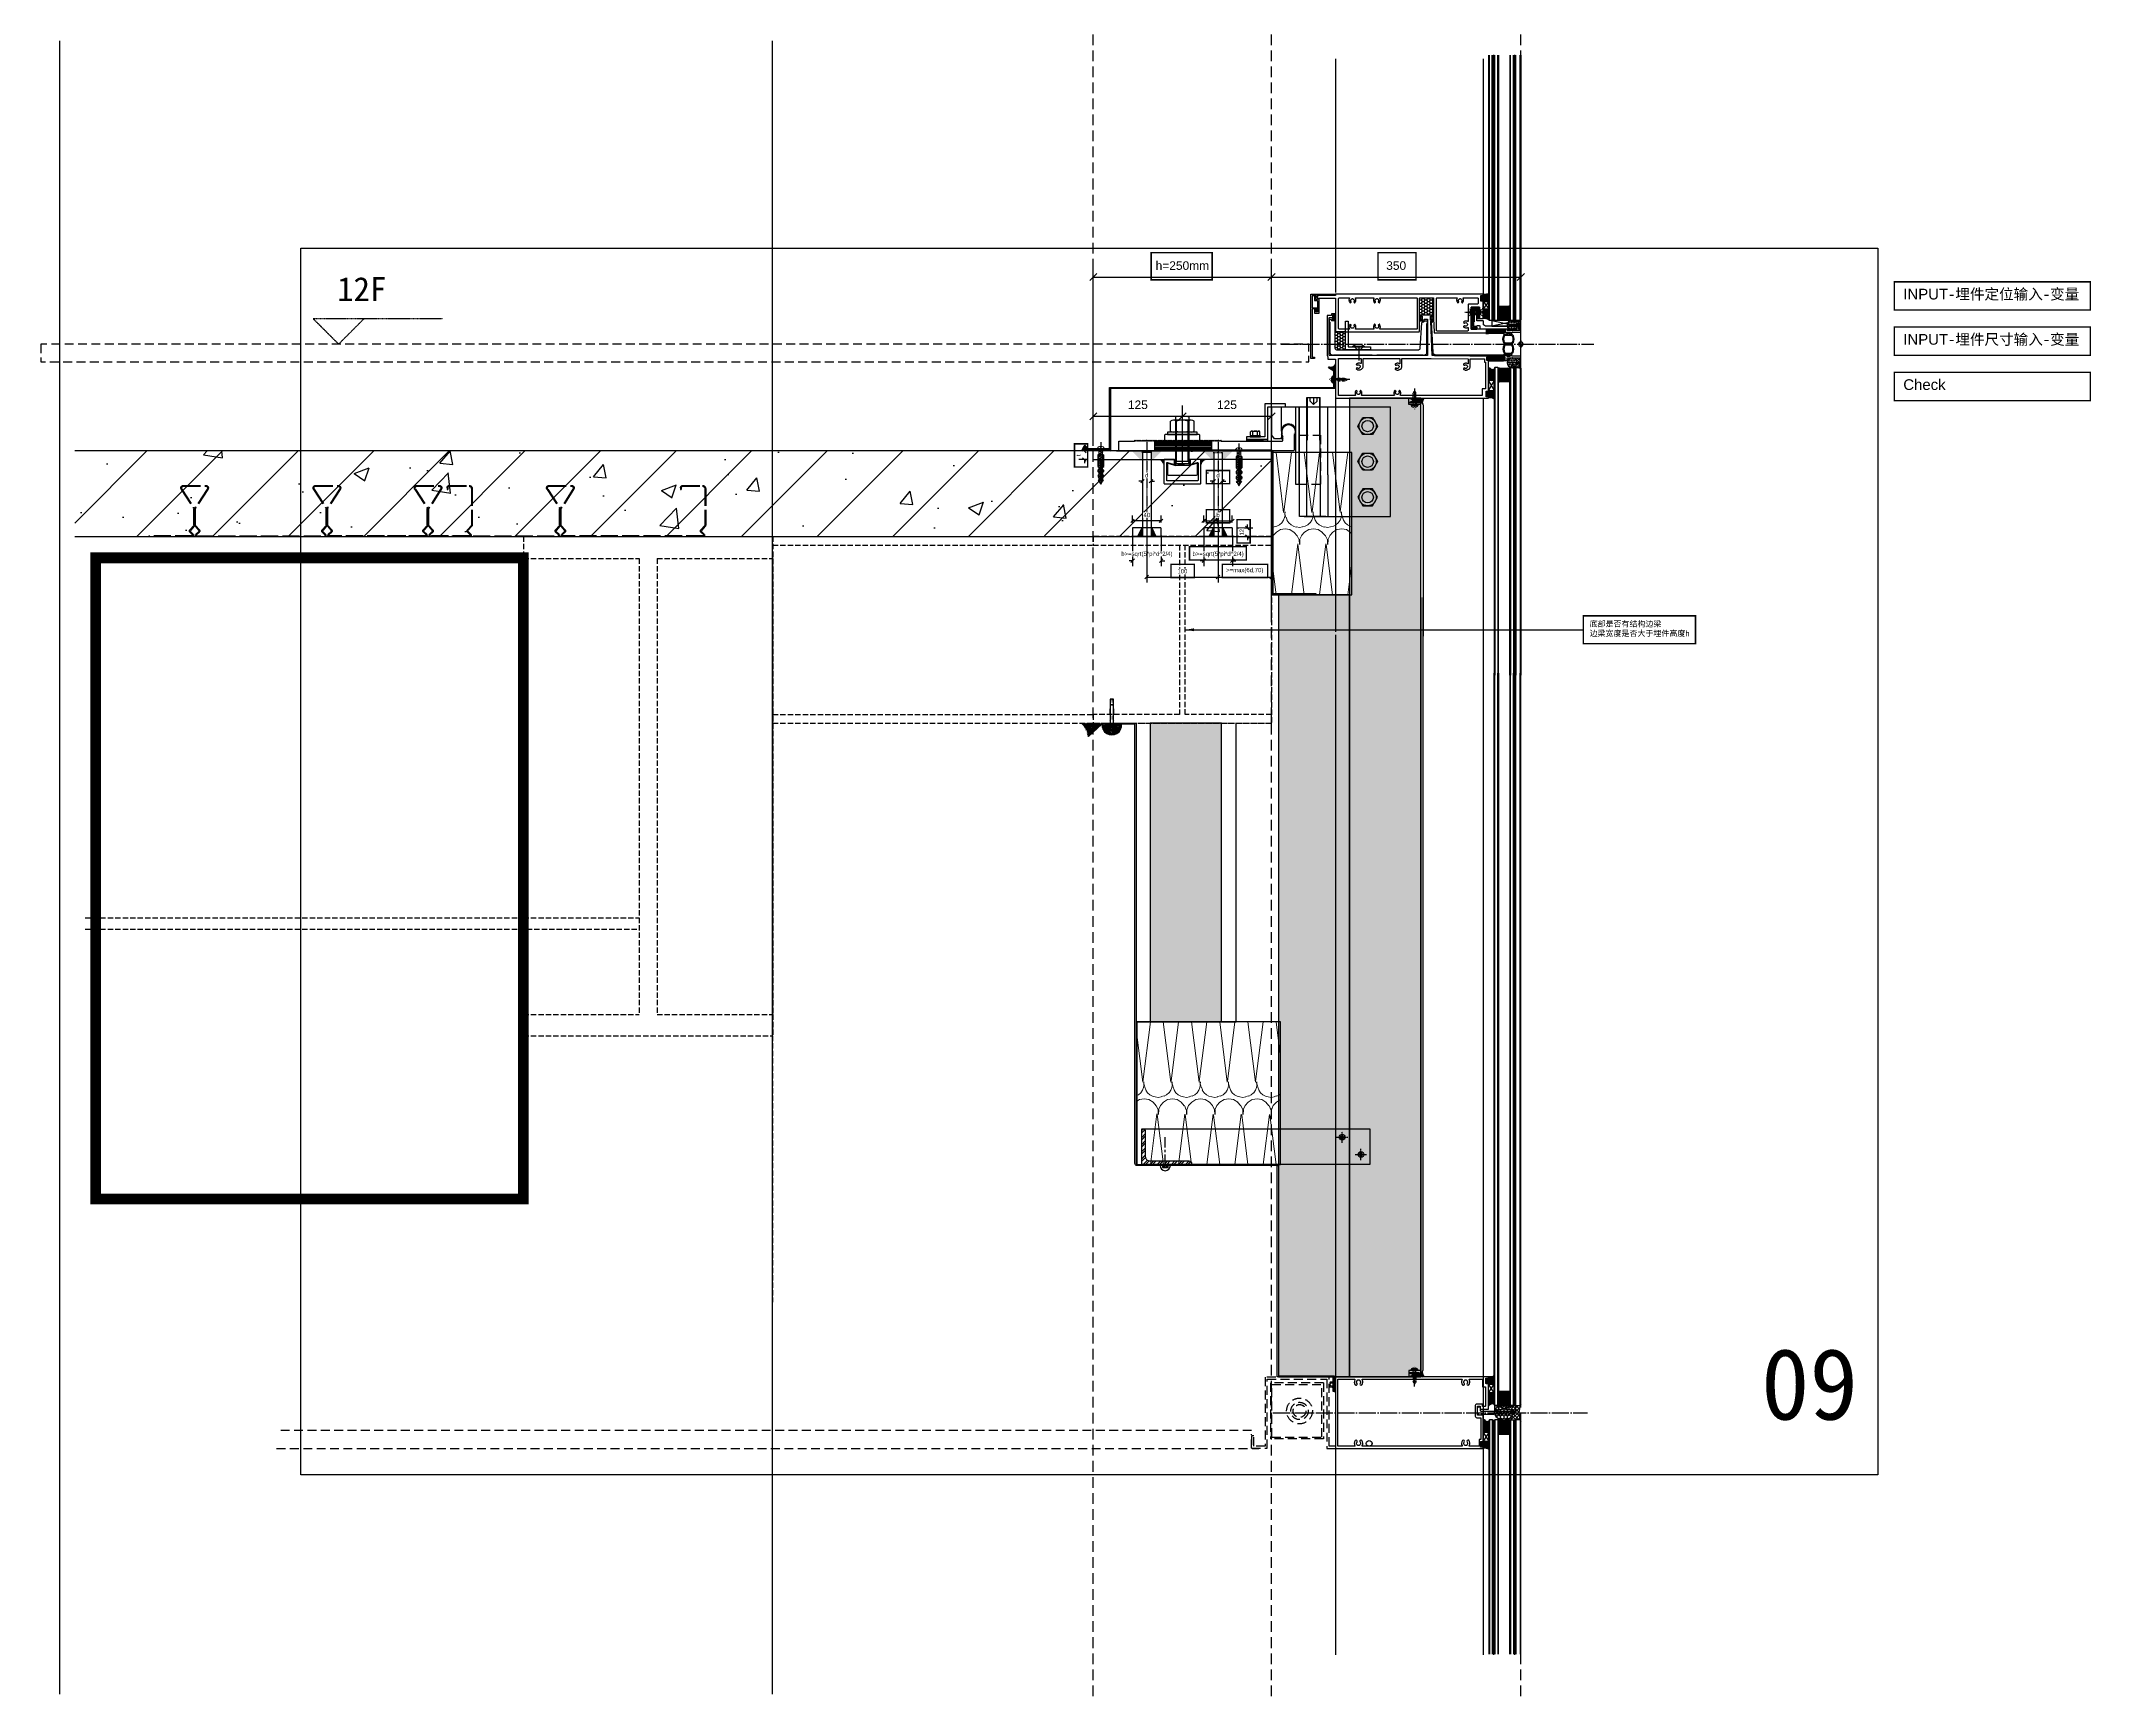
# Model space of a CAD drawing. Header units: millimetres. Extents: x -2069 to 10556, y -1036 to 8460.
# Drawn here: x 1047 to 3924, y -1036 to 1284 of the extents above; entities that cross this region are included whole.
import ezdxf

# ---------------------------------------------------------------- set-up
doc = ezdxf.new("R2010")
doc.units = ezdxf.units.MM
for name, pattern in [('ACAD_ISO02W100', [15, 12, -3]), ('ACAD_ISO04W100', [30, 24, -3, 0, -3]), ('CENTER', [2, 1.25, -0.25, 0.25, -0.25]), ('CENTER2', [28.575, 19.05, -3.175, 3.175, -3.175]), ('DASH', [0.35, 0.25, -0.1]), ('DASHED', [0.75, 0.5, -0.25]), ('HIDDEN', [0.375, 0.25, -0.125]), ('HIDDEN2', [0.1875, 0.125, -0.0625])]:
    doc.linetypes.add(name, pattern=pattern)
for name, color, linetype in [('01', 1, 'Continuous'), ('0BJECT', 7, 'Continuous'), ('A-剖面填充', 8, 'Continuous'), ('Alum', 4, 'Continuous'), ('CASTFIX', 1, 'Continuous'), ('CEN', 3, 'ACAD_ISO04W100'), ('CEN1', 10, 'CENTER'), ('F-Alum', 4, 'Continuous'), ('F-Bolt', 32, 'Continuous'), ('F-center', 6, 'ACAD_ISO04W100'), ('F-gasket', 8, 'Continuous'), ('F-Gaskets', 8, 'Continuous'), ('F-Glass', 5, 'Continuous'), ('F-Insul', 8, 'Continuous'), ('F-Misc', 1, 'Continuous'), ('F-OTHERS', 8, 'Continuous'), ('F-seslants', 8, 'Continuous'), ('F-steel', 3, 'Continuous'), ('F-text', 7, 'Continuous'), ('F-thin line', 8, 'Continuous'), ('F_CONC', 7, 'Continuous'), ('F_DASH', 8, 'ACAD_ISO02W100'), ('F_INSU', 8, 'Continuous'), ('F_MISC', 8, 'Continuous'), ('FIXINGS BOLTS', 1, 'Continuous'), ('GLAZING', 8, 'Continuous'), ('HAT', 155, 'Continuous'), ('Hatch', 8, 'Continuous'), ('HIDDEN', 1, 'HIDDEN'), ('INSUL', 173, 'Continuous'), ('Layer0-RefEdit0', 7, 'Continuous'), ('PJ', 4, 'Continuous'), ('POCHET', 8, 'Continuous'), ('TC', 4, 'Continuous'), ('TEXT', 7, 'Continuous')]:
    doc.layers.add(name, color=color, linetype=linetype)
doc.layers.add('1', color=3, linetype='Continuous', lineweight=15)
doc.layers.add('Sealant', color=1, linetype='Continuous', lineweight=25)
doc.styles.add('Arial', font='arial.ttf')
doc.styles.add('F-simhei', font='')
doc.styles.add('HZTXT', font='')
doc.styles.get("Standard").update_dxf_attribs({"font": 'arial.ttf'})
doc.styles.get('F-simhei').set_extended_font_data('SimHei')
doc.styles.get('HZTXT').set_extended_font_data('SimSun')
doc.dimstyles.new('Arup4', dxfattribs={"dimscale": 5, "dimtxt": 1.2, "dimasz": 1, "dimexe": 1.5, "dimexo": 1.5, "dimgap": 1, "dimtad": 1, "dimdec": 0, "dimdsep": 46, "dimtxsty": 'Arial', "dimblk": 'OBLIQUE', "dimcen": 0, "dimclrd": 1, "dimclre": 1, "dimclrt": 7, "dimadec": 0, "dimazin": 0, "dimtfac": 1, "dimtdec": 0, "dimtix": 1, "dimtofl": 0, "dimtmove": 2, "dimatfit": 3, "dimfxl": 5, "dimtolj": 1, "dimtzin": 0, "dimlwd": -1, "dimlwe": -1, "dimarcsym": 0})
doc.dimstyles.new('ISO-25', dxfattribs={"dimtxt": 2.5, "dimasz": 2.5, "dimexe": 1.25, "dimexo": 0.625, "dimtad": 1, "dimtxsty": 'Standard', "dimcen": 2.5, "dimadec": 0, "dimazin": 0, "dimtfac": 1, "dimtmove": 0, "dimatfit": 3, "dimfxl": 1, "dimarcsym": 0})
pattern_1 = [(171.7889, (53.3, 199.0476), (-673.201724, 100.0000025), [3.3342, -696.8454]), (146.90866, (56.223, 197.1429), (-158.4004044, 100.0000014), [3.4887, -729.1451]), (132.32733, (58.3914, 194.762), (-178.200457, 199.999999), [3.2205, -673.0858]), (114.797, (59.7115, 191.905), (-39.600101, 100), [3.1473, -327.3221]), (91.62022, (59.8057, 188.5714), (-19.80005, 600), [3.3347, -696.9453]), (82.824825, (50.09429, 111.42857), (138.600349442, 1099.999997034), [77.75174, -16250.113]), (97.175175, (69.70576, 111.42857), (-138.600352483, 1099.999996652), [77.75174, -16250.113]), (88.37978, (59.9943, 188.5714), (19.800043, 600), [3.3347, -696.9453]), (65.203, (60.0886, 191.905), (39.6001, 100), [3.1473, -327.3221]), (47.67267, (61.4086, 194.762), (178.200457, 200), [3.2205, -673.0858]), (33.09134, (63.5772, 197.1429), (158.400403, 100.0000036), [3.4887, -729.1451]), (8.2111, (66.5, 199.0476), (673.2017246, 100), [3.3342, -696.8454]), (87.16616, (50, 109.524), (19.800042, 300), [1.9071, -398.5826]), (103.9014, (50.4714, 107.619), (-79.200203, 300), [1.9622, -410.107]), (111.6036, (51.226, 105.714), (-19.80005, 100), [2.0487, -105.5067]), (122.76135, (52.4514, 103.8095), (-59.400154, 99.999999), [2.2651, -473.3977]), (138.29055, (54.0543, 102.381), (-118.800303, 100.000002), [2.1471, -448.7411]), (152.0035, (55.8457, 101.4286), (-178.200458, 99.999999), [2.0289, -424.0312]), (166.4772, (57.8257, 100.9524), (-396.001014, 100.000003), [2.0365, -425.6205]), (167.07075, (59.9, 100.476), (-415.801066, 100), [2.1282, -444.8039]), (12.92924, (59.9, 100.476), (415.801066, 100), [2.1282, -444.8039]), (13.5228, (61.9743, 100.9524), (396.001015, 100), [2.0365, -425.6205]), (27.9965, (63.9543, 101.4286), (198.000505, 100.000004), [2.0289, -424.0312]), (41.70945, (65.7458, 102.381), (118.800302, 100.000003), [2.1471, -448.7411]), (57.23865, (67.3486, 103.8095), (198.000504, 300.000002), [2.2651, -473.3977]), (68.3964, (68.574, 105.714), (19.80005, 100), [2.0487, -105.5067]), (76.0986, (69.3286, 107.619), (19.80005, 100), [1.9622, -410.107]), (92.83384, (69.8, 109.524), (-19.80005, 300), [1.9071, -398.5826])]
pattern_2 = [(171.7889, (106.6, 398.095), (-1346.40345, 200.000005), [6.6684, -1393.691]), (146.9087, (112.446, 394.2857), (-316.80081, 200), [6.9775, -1458.2902]), (132.3273, (116.783, 389.524), (-356.400915, 400), [6.441, -1346.1716]), (114.797, (119.423, 383.81), (-79.2002, 200), [6.295, -654.644]), (91.6202, (119.6115, 377.143), (-39.6001, 1200), [6.6693, -1393.8906]), (82.82482, (100.18857, 222.85714), (277.20069888, 2199.99999407), [155.50348, -32500.226]), (97.17518, (139.41153, 222.85714), (-277.20070497, 2199.9999933), [155.50348, -32500.226]), (88.3798, (119.9886, 377.143), (39.60009, 1200), [6.6693, -1393.8906]), (65.203, (120.177, 383.81), (79.2002, 200), [6.295, -654.644]), (47.6727, (122.817, 389.524), (356.40091, 400), [6.441, -1346.1716]), (33.0913, (127.1544, 394.2857), (316.800806, 200.00001), [6.9775, -1458.2902]), (8.2111, (133, 398.095), (1346.40345, 200), [6.6684, -1393.691]), (87.166, (100, 219.048), (39.6001, 600), [3.814, -797.165]), (103.9014, (100.943, 215.238), (-158.4004, 600), [3.9245, -820.214]), (111.604, (102.45, 211.43), (-39.6, 200), [4.097, -211.013]), (122.7613, (104.903, 207.619), (-118.8003, 200), [4.53, -946.7955]), (138.2906, (108.109, 204.762), (-237.6006, 200), [4.294, -897.482]), (152.0035, (111.691, 202.857), (-356.4009, 200), [4.058, -848.0624]), (166.477, (115.6515, 201.905), (-792.00203, 200), [4.073, -851.241]), (167.0708, (119.8, 200.952), (-831.60213, 200), [4.2565, -889.608]), (12.9292, (119.8, 200.952), (831.60213, 200), [4.2565, -889.608]), (13.523, (123.949, 201.905), (792.00203, 200), [4.073, -851.241]), (27.9965, (127.909, 202.857), (396.001, 200), [4.058, -848.0624]), (41.7094, (131.4915, 204.762), (237.6006, 200), [4.294, -897.482]), (57.2387, (134.697, 207.619), (396.001, 600), [4.53, -946.7955]), (68.396, (137.15, 211.43), (39.6, 200), [4.097, -211.013]), (76.0986, (138.657, 215.238), (39.6001, 200), [3.9245, -820.214]), (92.834, (139.6, 219.048), (-39.6001, 600), [3.814, -797.165])]
pattern_3 = [(0, (41567.4629, 2291.4218), (1.42875, 0.824889), [0.9525, -1.905]), (120, (41567.4629, 2291.4218), (-1.42874983, 0.824889296), [0.9525, -1.905]), (60, (41567.4629, 2291.4218), (1.7e-07, 1.649778296), [-1.905, 0.9525])]
pattern_4 = [(45, (41567.4629, 2291.4218), (-1.122532015, 1.122532015), []), (135, (41567.4629, 2291.4218), (-1.122532015, -1.122532015), [])]
pattern_5 = [(45, (41571.4629, 2291.4218), (-1.122532015, 1.122532015), [])]
pattern_6 = [(45, (41567.4629, 2291.4218), (-1.122532015, 1.122532015), [])]
pattern_7 = [(45, (41571.4629, 2291.4218), (-1.122532015, 1.122532015), [])]
pattern_8 = [(0, (0, 4), (1.42875, 0.82489), [0.9525, -1.905]), (120, (0, 4), (-1.42875, 0.82489), [0.9525, -1.905]), (60, (0, 4), (2e-07, 1.649778), [-1.905, 0.9525])]
pattern_9 = [(45, (0, 4), (-1.12253, 1.12253), []), (135, (0, 4), (-1.12253, -1.12253), [])]
pattern_10 = [(45, (0, 4), (-1.12253, 1.12253), [])]
pattern_11 = [(45, (0, 4), (-1.12253, 1.12253), [])]

# ---------------------------------------------------------------- blocks, each defined once
blk = doc.blocks.new('*U11')
at = {"layer": 'F-Misc'}
blk.add_lwpolyline([(0, -8), (0, 0), (-37.4, 0), (-37.4, -8)], close=True, dxfattribs=at)
for points in [[(0, -8), (-37.4, 0)], [(-37.4, -8), (0, 0)]]:
    blk.add_lwpolyline(points, dxfattribs=at)
blk = doc.blocks.new('*U12')
at = {"layer": 'HAT'}
h = blk.add_hatch(dxfattribs=at)
h.set_pattern_fill('ANSI33', color=256, scale=1.166667)
h.set_pattern_definition([(45, (-100240.1432, -27818.9836), (-2.61924128, 2.61924128), []), (45, (-100237.524, -27818.9836), (-2.61924128, 2.61924128), [1.85208327, -0.92604164])])
edge = h.paths.add_edge_path()
edge.add_arc((7, 25.9), 26.8, 254.853, 285.147, ccw=False)
edge.add_line((0, 0), (0, -11.1))
edge.add_arc((7, -11.4), 7.01, 2.9798, 177.0202, ccw=False)
edge.add_line((14, -11.1), (14, 0))
h = blk.add_hatch(dxfattribs=at)
h.set_pattern_fill('HEX', color=256, scale=1.166667)
h.set_pattern_definition([(0, (-100240.1432, -27818.9836), (0, 1.924740938), [1.111249964, -2.22249993]), (120, (-100240.1432, -27818.9836), (-1.666874548, -0.96237047), [1.111249964, -2.22249993]), (60, (-100239.032, -27818.9836), (-1.666874548, 0.96237047), [1.111249964, -2.22249993])])
edge = h.paths.add_edge_path()
edge.add_arc((7, -11.4), 7.01, 0, 360)
at = {"layer": '01'}
blk.add_lwpolyline([(14, 0, -0.132958), (0, 0), (0, -11.1, -0.9493), (14, -11.1)], format="xyb", close=True, dxfattribs=at)
blk.add_circle((7, -11.4), 7.01, dxfattribs=at)
blk = doc.blocks.new('ding1')
at = {"layer": 'CASTFIX'}
for p, q in [((1209.9, -4197.9), (1209.9, -4199.2)), ((1219.4, -4197.9), (1209.9, -4197.9)), ((1219.4, -4199.2), (1209.9, -4199.2)), ((1219.4, -4197.9), (1219.4, -4199.2)), ((1214, -4201.5), (1213.2, -4201.5)), ((1214.2, -4200.7), (1214, -4201.5)), ((1215.2, -4200.7), (1214.2, -4200.7)), ((1215.2, -4200.7), (1215.4, -4201.5)), ((1216.2, -4201.5), (1215.4, -4201.5))]:
    blk.add_line(p, q, dxfattribs=at)
at = {"layer": 'CASTFIX', "color": 8, "linetype": 'HIDDEN2'}
for p, q in [((1217.1, -4182.6), (1212.3, -4183.3)), ((1217.1, -4184.6), (1212.3, -4185.3)), ((1217.1, -4186.6), (1212.3, -4187.3)), ((1217.1, -4188.6), (1212.3, -4189.3)), ((1217.1, -4190.6), (1212.3, -4191.3)), ((1217.1, -4192.6), (1212.3, -4193.3)), ((1217.1, -4194.6), (1212.3, -4195.3)), ((1217.1, -4196.6), (1212.3, -4197.3)), ((1212.9, -4181.9), (1214.7, -4178.9)), ((1212.9, -4197.9), (1212.9, -4181.9)), ((1214.7, -4178.9), (1216.5, -4181.3)), ((1216.5, -4197.9), (1216.5, -4181.3))]:
    blk.add_line(p, q, dxfattribs=at)
at = {"layer": 'CASTFIX', "color": 9, "linetype": 'CENTER2'}
blk.add_line((1214.7, -4175.4), (1214.7, -4204.3), dxfattribs=at)
at = {"layer": 'CASTFIX'}
for centre, start, end in [((1213.3, -4197.8), 201.9199, 267.5066), ((1216, -4197.8), 272.4934, 338.0801)]:
    blk.add_arc(centre, 3.68, start, end, dxfattribs=at)
blk = doc.blocks.new('*U15')
at = {"layer": 'INSUL', "lineweight": 0}
h = blk.add_hatch(dxfattribs=at)
h.set_pattern_fill('岩棉', color=256, scale=100, style=0, pattern_type=2)
h.set_pattern_definition(pattern_1)
h.paths.add_polyline_path([(0, 0), (1373.9, 0), (1373.9, 100), (0, 100)])
at = {"layer": 'INSUL'}
blk.add_lwpolyline([(0, 0), (1373.9, 0), (1373.9, 100), (0, 100)], close=True, dxfattribs=at)
blk = doc.blocks.new('塑料胀栓1')
for p, q in [((6.8, 12), (11.3, 14.6)), ((11.2, 9.4), (6.8, 12)), ((11.7, 15.8), (11.7, 14.8)), ((11.7, 12.7), (11.7, 11.3)), ((11.7, 8.1), (11.7, 9.4))]:
    blk.add_line(p, q)
at = {"layer": '0BJECT'}
for p, q in [((42.6, 12.7), (11.7, 12.7)), ((42.6, 11.3), (11.7, 11.3)), ((19.1, 15.9), (17.1, 15.9)), ((19.1, 8.1), (17.1, 8.1)), ((26.5, 15.9), (24.5, 15.9)), ((26.5, 8), (24.5, 8)), ((48, 16), (31.9, 16)), ((48, 8), (31.9, 8)), ((42.6, 12.7), (42.6, 11.3)), ((48, 16), (48, 8))]:
    blk.add_line(p, q, dxfattribs=at)
for centre, start, end in [((14.4, 17.8), 215.6634, 325.2508), ((14.4, 6.2), 34.7492, 144.3366), ((21.8, 17.8), 215.6634, 325.2508), ((21.8, 6.1), 34.7492, 144.3366), ((29.2, 17.9), 215.6634, 325.2508), ((29.2, 6.1), 34.7492, 144.3366)]:
    blk.add_arc(centre, 3.31, start, end, dxfattribs=at)
at = {"layer": '1', "color": 2, "linetype": 'Continuous'}
for p, q in [((11.3, 14.6), (8.9, 10.5)), ((9, 10.4), (8.9, 10.5)), ((11.6, 14.8), (9, 10.4)), ((9.2, 10.4), (9, 10.4)), ((11.7, 14.8), (9.2, 10.4)), ((9.4, 10.5), (9.2, 10.4)), ((11.8, 14.6), (9.4, 10.5)), ((14.2, 14.6), (11.2, 9.4)), ((11.4, 9.3), (11.2, 9.4)), ((11.6, 14.8), (11.3, 14.6)), ((14.6, 14.8), (11.4, 9.3)), ((11.5, 9.3), (11.4, 9.3)), ((14.7, 14.8), (11.5, 9.3)), ((11.8, 9.4), (11.5, 9.3)), ((11.7, 14.8), (11.6, 14.8)), ((11.6, 14.6), (11.6, 14.6)), ((11.8, 14.6), (11.7, 14.8)), ((14.8, 14.6), (11.8, 9.4)), ((14.2, 14.6), (11.8, 14.6)), ((14.4, 9.4), (11.8, 9.4)), ((14.6, 14.8), (14.2, 14.6)), ((17.2, 14.6), (14.3, 9.6)), ((17.6, 14.8), (14.4, 9.3)), ((14.6, 9.3), (14.4, 9.4)), ((17.7, 14.8), (14.5, 9.3)), ((14.7, 14.8), (14.6, 14.8)), ((17.2, 14.6), (14.6, 14.6)), ((14.7, 9.3), (14.6, 9.3)), ((14.8, 14.6), (14.7, 14.8)), ((15, 9.4), (14.7, 9.3)), ((17.8, 14.6), (14.8, 9.4)), ((17.4, 9.4), (14.8, 9.4)), ((17.6, 14.8), (17.2, 14.6)), ((20.4, 14.6), (17.4, 9.4)), ((17.6, 9.3), (17.4, 9.4)), ((17.7, 14.8), (17.6, 14.8)), ((20.8, 14.8), (17.6, 9.3)), ((17.7, 9.3), (17.6, 9.3)), ((17.8, 14.6), (17.7, 14.8)), ((20.9, 14.8), (17.7, 9.3)), ((18, 9.4), (17.7, 9.3)), ((20.4, 14.6), (17.8, 14.6)), ((21, 14.6), (18, 9.4)), ((20.6, 9.4), (18, 9.4)), ((20.8, 14.8), (20.4, 14.6)), ((23.6, 14.6), (20.6, 9.4)), ((20.8, 9.3), (20.6, 9.4)), ((24, 14.8), (20.8, 9.3)), ((20.9, 14.8), (20.8, 14.8)), ((20.9, 9.3), (20.8, 9.3)), ((24.1, 14.8), (20.9, 9.3)), ((21, 14.6), (20.9, 14.8)), ((21.2, 9.4), (20.9, 9.3)), ((23.6, 14.6), (21, 14.6)), ((24.2, 14.6), (21.2, 9.4)), ((23.8, 9.4), (21.2, 9.4)), ((24, 14.8), (23.6, 14.6)), ((26.8, 14.6), (23.8, 9.4)), ((24, 9.3), (23.8, 9.4)), ((24.1, 14.8), (24, 14.8)), ((27.2, 14.8), (24, 9.3)), ((24.1, 9.3), (24, 9.3)), ((24.2, 14.6), (24.1, 14.8)), ((27.3, 14.8), (24.1, 9.3)), ((24.4, 9.4), (24.1, 9.3)), ((26.8, 14.6), (24.2, 14.6)), ((27.4, 14.6), (24.4, 9.4)), ((27, 9.4), (24.4, 9.4)), ((27.2, 14.8), (26.8, 14.6)), ((28.3, 11.7), (27, 9.4)), ((27.2, 9.3), (27, 9.4)), ((30, 14.6), (27.1, 9.6)), ((27.3, 14.8), (27.2, 14.8)), ((30.4, 14.8), (27.2, 9.3)), ((27.3, 9.3), (27.2, 9.3)), ((27.4, 14.6), (27.3, 14.8)), ((30.5, 14.8), (27.3, 9.3)), ((27.6, 9.4), (27.3, 9.3)), ((30, 14.6), (27.4, 14.6)), ((30.6, 14.6), (27.6, 9.4)), ((30.2, 9.4), (27.6, 9.4)), ((32.3, 14.6), (29.4, 9.6)), ((32.6, 14.8), (29.5, 9.3)), ((32.7, 14.8), (29.6, 9.3)), ((32.3, 14.6), (29.7, 14.6)), ((32.9, 14.6), (29.9, 9.4)), ((32.5, 9.4), (29.9, 9.4)), ((30.4, 14.8), (30, 14.6)), ((30.4, 9.3), (30.2, 9.4)), ((30.5, 14.8), (30.4, 14.8)), ((30.5, 9.3), (30.4, 9.3)), ((30.6, 14.6), (30.5, 14.8)), ((30.8, 9.4), (30.5, 9.3)), ((32.6, 14.8), (32.3, 14.6)), ((35.5, 14.6), (32.5, 9.4)), ((32.7, 9.3), (32.5, 9.4)), ((32.7, 14.8), (32.6, 14.8)), ((35.8, 14.8), (32.7, 9.3)), ((32.9, 14.6), (32.7, 14.8)), ((32.8, 9.3), (32.7, 9.3)), ((35.9, 14.8), (32.8, 9.3)), ((33.1, 9.4), (32.8, 9.3)), ((35.5, 14.6), (32.9, 14.6)), ((36.1, 14.6), (33.1, 9.4)), ((35.7, 9.4), (33.1, 9.4)), ((35.8, 14.8), (35.5, 14.6)), ((38.7, 14.6), (35.7, 9.4)), ((35.9, 9.3), (35.7, 9.4)), ((35.9, 14.8), (35.8, 14.8)), ((39, 14.8), (35.9, 9.3)), ((36.1, 14.6), (35.9, 14.8)), ((36, 9.3), (35.9, 9.3)), ((39.1, 14.8), (36, 9.3)), ((36.3, 9.4), (36, 9.3)), ((38.7, 14.6), (36.1, 14.6)), ((39.3, 14.6), (36.3, 9.4)), ((38.9, 9.4), (36.3, 9.4)), ((39, 14.8), (38.7, 14.6)), ((41.9, 14.6), (38.9, 9.4)), ((39.1, 9.3), (38.9, 9.4)), ((39.1, 14.8), (39, 14.8)), ((42.2, 14.8), (39.1, 9.3)), ((39.3, 14.6), (39.1, 14.8)), ((39.2, 9.3), (39.1, 9.3)), ((42.3, 14.8), (39.2, 9.3)), ((39.5, 9.4), (39.2, 9.3)), ((41.9, 14.6), (39.3, 14.6)), ((42.5, 14.6), (39.5, 9.4)), ((42.1, 9.4), (39.5, 9.4)), ((42.2, 14.8), (41.9, 14.6)), ((43.4, 11.7), (42.1, 9.4)), ((42.3, 9.3), (42.1, 9.4)), ((42.3, 14.8), (42.2, 14.8)), ((45.1, 14.6), (42.2, 9.6)), ((45.4, 14.8), (42.3, 9.3)), ((42.5, 14.6), (42.3, 14.8)), ((42.4, 9.3), (42.3, 9.3)), ((45.5, 14.8), (42.4, 9.3)), ((42.7, 9.4), (42.4, 9.3)), ((45.1, 14.6), (42.5, 14.6)), ((45.7, 14.6), (42.7, 9.4)), ((45.3, 9.4), (42.7, 9.4)), ((45.4, 14.8), (45.1, 14.6)), ((48.3, 14.6), (45.3, 9.4)), ((45.5, 9.3), (45.3, 9.4)), ((45.5, 14.8), (45.4, 14.8)), ((45.7, 14.6), (45.5, 14.8)), ((48.6, 14.8), (45.5, 9.3)), ((45.6, 9.3), (45.5, 9.3)), ((48.7, 14.8), (45.6, 9.3)), ((45.9, 9.4), (45.6, 9.3)), ((48.3, 14.6), (45.7, 14.6)), ((48.9, 14.6), (45.9, 9.4)), ((48.5, 9.4), (45.9, 9.4)), ((48.6, 14.8), (48.3, 14.6)), ((51.5, 14.6), (48.5, 9.4)), ((48.7, 9.3), (48.5, 9.4)), ((48.7, 14.8), (48.6, 14.8)), ((48.9, 14.6), (48.7, 14.8)), ((51.8, 14.8), (48.7, 9.3)), ((48.8, 9.3), (48.7, 9.3)), ((51.9, 14.8), (48.8, 9.3)), ((49.1, 9.4), (48.8, 9.3)), ((51.5, 14.6), (48.9, 14.6)), ((52.1, 14.6), (49.1, 9.4)), ((51.7, 9.4), (49.1, 9.4)), ((51.8, 14.8), (51.5, 14.6)), ((54.7, 14.6), (51.7, 9.4)), ((51.9, 9.3), (51.7, 9.4)), ((51.9, 14.8), (51.8, 14.8)), ((52.1, 14.6), (51.9, 14.8)), ((55, 14.8), (51.9, 9.3)), ((52, 9.3), (51.9, 9.3)), ((55.1, 14.8), (52, 9.3)), ((52.3, 9.4), (52, 9.3)), ((54.7, 14.6), (52.1, 14.6)), ((55.3, 14.6), (52.3, 9.4)), ((54.9, 9.4), (52.3, 9.4)), ((55, 14.8), (54.7, 14.6)), ((56.2, 11.7), (54.9, 9.4)), ((55.1, 9.3), (54.9, 9.4)), ((55.1, 14.8), (55, 14.8)), ((55.3, 14.6), (55.1, 14.8)), ((56.5, 11.9), (55.1, 9.3)), ((55.2, 9.3), (55.1, 9.3)), ((56.6, 11.9), (55.2, 9.3)), ((55.5, 9.4), (55.2, 9.3)), ((56.8, 14.6), (55.3, 14.6)), ((56.7, 11.7), (55.5, 9.4)), ((56.8, 9.4), (55.5, 9.4)), ((56.5, 11.9), (56.2, 11.7)), ((56.6, 11.9), (56.5, 11.9)), ((56.7, 11.7), (56.6, 11.9)), ((56.9, 14.7), (56.9, 9.3))]:
    blk.add_line(p, q, dxfattribs=at)
at = {"layer": '1', "linetype": 'Continuous'}
for p, q in [((57, 16.6), (57, 15.5)), ((57, 16.6), (57.4, 16.6)), ((57, 15.5), (57, 8.5)), ((57, 8.5), (57, 7.3)), ((57, 7.3), (57.4, 7.3)), ((59.9, 12.7), (58.7, 12.7)), ((58.7, 12.7), (58.7, 11.2)), ((59.9, 11.2), (58.7, 11.2))]:
    blk.add_line(p, q, dxfattribs=at)
at = {"layer": '1', "color": 2, "linetype": 'Continuous'}
for centre, start, end in [((56.8, 14.8), 270, 0), ((56.8, 9.2), 0, 90)]:
    blk.add_arc(centre, 0.2, start, end, dxfattribs=at)
at = {"layer": '1', "linetype": 'Continuous'}
for centre, radius, start, end in [((56.3, 13.2), 3.64, 352.7136, 72.3215), ((55.9, 11), 4.04, 292.3465, 2.6185)]:
    blk.add_arc(centre, radius, start, end, dxfattribs=at)
at = {"layer": 'CEN'}
blk.add_line((66, 12), (6.8, 12), dxfattribs=at)
blk = doc.blocks.new('*U18')
at = {"layer": 'INSUL', "lineweight": 0}
h = blk.add_hatch(dxfattribs=at)
h.set_pattern_fill('岩棉', color=256, scale=200, style=0, pattern_type=2)
h.set_pattern_definition(pattern_2)
h.paths.add_polyline_path([(0, 0), (112.7, 0), (112.7, 200), (0, 200)])
at = {"layer": 'INSUL'}
blk.add_lwpolyline([(0, 0), (112.7, 0), (112.7, 200), (0, 200)], close=True, dxfattribs=at)
blk = doc.blocks.new('A$C515a715d')
h = blk.add_hatch(color=253)
h.dxf.hatch_style = 1
h.paths.add_polyline_path([(108, 48.2), (120, 54.2), (120, 48.2)])
h.paths.add_polyline_path([(108, 34.2), (120, 34.2), (120, 28.3)])
h = blk.add_hatch(color=253)
h.dxf.hatch_style = 1
h.paths.add_polyline_path([(108, -51.8), (120, -45.9), (120, -51.8)])
h.paths.add_polyline_path([(108, -65.8), (120, -65.8), (120, -71.7)])
at = {"layer": 'Hatch', "linetype": 'HIDDEN', "ltscale": 5}
h = blk.add_hatch(color=256, dxfattribs=at)
h.paths.add_polyline_path([(12, 50.2), (12, 47.2), (0, 47.2), (0, 41.2), (0, 62.2)])
h.paths.add_polyline_path([(0, 20.2), (0, 41.2), (0, 35.2), (12, 35.2), (12, 32.2)])
for points in [[(12, 16.2, -0.414214), (13, 17.2), (18.7, 17.2, -0.205619), (12, 23.1)], [(12, -40.7), (12, -33.8, 0.414214), (13, -34.8), (18.7, -34.8, 0.205619)]]:
    blk.add_hatch(color=256, dxfattribs=at).paths.add_polyline_path(points)
h = blk.add_hatch(color=256, dxfattribs=at)
h.paths.add_polyline_path([(12, -49.8), (12, -52.8), (0, -52.8), (0, -58.8), (0, -37.8)])
h.paths.add_polyline_path([(0, -79.8), (0, -58.8), (0, -64.8), (12, -64.8), (12, -67.8)])
at = {"layer": 'F-center', "linetype": 'HIDDEN', "ltscale": 0.1}
for p, q in [((-16, 41.2), (120, 41.2)), ((-16, -58.8, 0), (120, -58.8, 0))]:
    blk.add_line(p, q, dxfattribs=at)
at = {"layer": 'F-Misc', "ltscale": 5}
for p, q in [((0, 0), (0, 116.2, 0)), ((0, 116.2, 0), (12, 116.2, 0)), ((12, 116.2, 0), (12, 0, 0)), ((2, 47.2), (120, 47.2)), ((2, 35.2), (120, 35.2)), ((12, 0, 0), (0, 0)), ((0, -17.6), (0, -133.8, 0)), ((12, -17.6, 0), (0, -17.6)), ((12, -133.8, 0), (12, -17.6, 0)), ((2, -52.8, 0), (120, -52.8, 0)), ((2, -64.8, 0), (120, -64.8, 0)), ((12, -133.8, 0), (0, -133.8, 0))]:
    blk.add_line(p, q, dxfattribs=at)
at = {"layer": 'F-Misc'}
for p, q in [((108, 61.2, 0), (108, 21.2, 0)), ((108, 61.2, 0), (120, 61.2, 0)), ((108, 48.2, 0), (120, 54.2, 0)), ((108, 48.2, 0), (120, 48.2, 0)), ((108, 34.2, 0), (120, 34.2, 0)), ((108, 34.2, 0), (120, 28.3, 0)), ((108, 21.2, 0), (120, 21.2, 0)), ((108, -38.8, 0), (108, -78.8, 0)), ((108, -38.8, 0), (120, -38.8, 0)), ((108, -51.8, 0), (120, -45.9, 0)), ((108, -51.8, 0), (120, -51.8, 0)), ((108, -65.8, 0), (120, -65.8, 0)), ((108, -65.8, 0), (120, -71.7, 0)), ((108, -78.8, 0), (120, -78.8, 0))]:
    blk.add_line(p, q, dxfattribs=at)
at = {"layer": 'F-Misc', "elevation": 0}
for points in [[(120, 61.2), (120, 21.2)], [(120, -38.8), (120, -78.8)]]:
    blk.add_lwpolyline(points, dxfattribs=at)
at = {"layer": 'F-Misc', "ltscale": 5, "elevation": 0}
blk.add_lwpolyline([(41, -30.8), (17, -30.8, -0.414214), (16, -29.8), (19, -19.8), (12, -19.8), (12, -33.8, 0.414214), (13, -34.8), (45, -34.8, 0.414214), (46, -33.8), (46, 16.2, 0.414214), (45, 17.2), (13, 17.2, 0.414214), (12, 16.2), (12, 2.2), (19, 2.2), (16, 12.2, -0.414214), (17, 13.2), (41, 13.2, -0.414214), (42, 12.2), (42, -29.8, -0.414214)], format="xyb", close=True, dxfattribs=at)
at = {"layer": 'Hatch', "linetype": 'HIDDEN', "ltscale": 5}
for p, q in [((2, 34.2), (2, 48.2)), ((2, -51.8, 0), (2, -65.8, 0))]:
    blk.add_line(p, q, dxfattribs=at)
for centre, start, end in [((22.2, 28, 0), 205.5352, 252.0119), ((22.2, -45.6, 0), 107.9881, 154.4648)]:
    blk.add_arc(centre, 11.3, start, end, dxfattribs=at)
blk = doc.blocks.new('A$C714F5CF6')
at = {"ltscale": 0.5}
h = blk.add_hatch(color=7, dxfattribs=at)
edge = h.paths.add_edge_path()
edge.add_line((0, 3.2), (0, 0))
edge.add_line((0, 0), (3.2, 0))
edge.add_ellipse((0, 0), major_axis=(-2.27, 2.27), ratio=1, start_angle=225, end_angle=315)
edge = h.paths.add_edge_path()
edge.add_line((0, 0), (-3.2, 0))
edge.add_ellipse((0, 0), major_axis=(-2.27, 2.27), ratio=1, start_angle=45, end_angle=135)
edge.add_line((0, -3.2), (0, 0))
at = {"color": 7, "ltscale": 0.5}
for p, q in [((5, 0), (-5, 0)), ((0, 5), (0, -5))]:
    blk.add_line(p, q, dxfattribs=at)
blk.add_circle((0, 0), 3.21, dxfattribs=at)
blk = doc.blocks.new('*U22')
at = {"layer": 'F-Misc'}
blk.add_lwpolyline([(0, -10), (0, 0), (-8, 0), (-8, -10)], close=True, dxfattribs=at)
for points in [[(0, -10), (-8, 0)], [(-8, -10), (0, 0)]]:
    blk.add_lwpolyline(points, dxfattribs=at)
blk = doc.blocks.new('A$C7BD36DE1')
at = {"color": 8, "linetype": 'CENTER', "extrusion": (1.84451e-07, -9.32712e-07, 1)}
blk.add_line((-5, 0, 0), (20.5, 0, 0), dxfattribs=at)
at = {"color": 8, "linetype": 'DASHED', "extrusion": (1.84451e-07, -9.32712e-07, 1)}
for p, q in [((3, 3, 0), (0, 6, 0)), ((0, 6, 0), (0, -6, 0)), ((0, 0.7, 0), (2, 0.7, 0)), ((2, 0.7, 0), (2, -0.8, 0)), ((17, 3, 0), (3, 3, 0)), ((3, -3, 0), (3, 3, 0)), ((3, 2.5, 0), (17.5, 2.5, 0)), ((17.5, 2.5, 0), (17, 3, 0)), ((17.5, -2.5, 0), (17.5, 2.5, 0)), ((2, -0.8, 0), (0, -0.8, 0)), ((0, -6, 0), (3, -3, 0)), ((3, -2.5, 0), (17.5, -2.5, 0)), ((3, -3, 0), (17, -3, 0)), ((17, -3, 0), (17.5, -2.5, 0))]:
    blk.add_line(p, q, dxfattribs=at)
blk = doc.blocks.new('A$C57E61DF8')
at = {"layer": 'GLAZING'}
h = blk.add_hatch(dxfattribs=at)
h.set_pattern_fill('ANSI37', color=256, scale=10)
h.set_pattern_definition([(45, (33510.5937, 50850.5691), (-0.883883476, 0.883883476), []), (135, (33510.5937, 50850.5691), (-0.883883476, -0.883883476), [])])
h.paths.add_polyline_path([(0, -11.2), (-0.3, -11), (-0.7, -10.2), (-0.9, -10), (-1.3, -10.2), (-1.6, -11), (-2, -11.2), (-2.3, -11), (-2.6, -10.2), (-3, -10), (-3.3, -10.2), (-3.6, -11), (-4, -11.2), (-4.3, -11), (-5, -10), (-5.5, -10.7), (-6.2, -11.2), (-6.6, -11.2), (-6.9, -11), (-7, -10.8), (-6.3, -10.1), (-5.7, -8.7), (-5.6, -8.2), (-5.4, -3.5), (-5.1, -3.2), (-2.1, -3.2), (-2.1, -2), (-2.2, -1.7), (-3.2, -1.6), (-3.3, -1.4), (-3.2, -1.2), (-2, 0), (0, 0), (2, 0), (3.3, -1.2), (3.3, -1.4), (3.2, -1.6), (2.2, -1.7), (2.1, -2), (2.1, -3.2), (4.4, -3.2), (4.7, -3.5), (4.7, -10), (4.4, -11), (4, -11.2), (4.1, -11.2), (3.7, -11), (3.3, -10.2), (3, -10), (2.7, -10.2), (2.4, -11), (2, -11.2), (1.7, -11), (1.4, -10.2), (1, -10), (0.7, -10.2), (0.4, -11)])
at = {"layer": 'GLAZING', "flags": 128}
blk.add_lwpolyline([(0, -11.2), (-0.3, -11), (-0.7, -10.2), (-0.9, -10), (-1.3, -10.2), (-1.6, -11), (-2, -11.2), (-2.3, -11), (-2.6, -10.2), (-3, -10), (-3.3, -10.2), (-3.6, -11), (-4, -11.2), (-4.3, -11), (-5, -10), (-5.5, -10.7), (-6.2, -11.2), (-6.6, -11.2), (-6.9, -11), (-7, -10.8), (-6.3, -10.1), (-5.7, -8.7), (-5.6, -8.2), (-5.4, -3.5), (-5.1, -3.2), (-2.1, -3.2), (-2.1, -2), (-2.2, -1.7), (-3.2, -1.6), (-3.3, -1.4), (-3.2, -1.2), (-2, 0), (0, 0), (2, 0), (3.3, -1.2), (3.3, -1.4), (3.2, -1.6), (2.2, -1.7), (2.1, -2), (2.1, -3.2), (4.4, -3.2), (4.7, -3.5), (4.7, -10), (4.4, -11), (4, -11.2), (4.1, -11.2), (3.7, -11), (3.3, -10.2), (3, -10), (2.7, -10.2), (2.4, -11), (2, -11.2), (1.7, -11), (1.4, -10.2), (1, -10), (0.7, -10.2), (0.4, -11)], close=True, dxfattribs=at)
blk = doc.blocks.new('*U13')
at = {"layer": 'F-Misc'}
blk.add_lwpolyline([(0, -14), (0, 0), (-8, 0), (-8, -14)], close=True, dxfattribs=at)
for points in [[(0, -14), (-8, 0)], [(-8, -14), (0, 0)]]:
    blk.add_lwpolyline(points, dxfattribs=at)
blk = doc.blocks.new('A$C094F658A')
at = {"layer": 'F-gasket'}
h = blk.add_hatch(dxfattribs=at)
h.set_pattern_fill('HONEY', color=256, scale=20, style=0)
h.set_pattern_definition([(0, (-18333.116, -6249.847), (3.75, 2.1650635), [2.5, -5]), (120, (-18333.116, -6249.847), (-3.75, 2.1650635), [2.5, -5]), (60, (-18333.116, -6249.847), (8e-16, 4.33012702), [-5, 2.5])])
edge = h.paths.add_edge_path()
edge.add_arc((-141.2, 64.2), 1.03, 88.4484, 178.4484, ccw=False)
edge.add_line((-141.2, 65.2), (-123.4, 65.2))
edge.add_arc((-123.4, 64.2), 1, 0, 90, ccw=False)
edge.add_line((-122.4, 64.2), (-122.4, 40.7))
edge.add_line((-122.4, 40.7), (-142.2, 40.7))
edge.add_line((-142.2, 40.7), (-142.2, 64.2))
h = blk.add_hatch(dxfattribs=at)
h.set_pattern_fill('SQUARE', color=1, scale=5, angle=270, style=0)
h.set_pattern_definition([(269.9999874, (31398.10705, 51264.1842), (0.625, -1.376e-07), [0.625, -0.625]), (359.9999874, (31398.10705, 51264.1842), (1.376e-07, 0.625), [0.625, -0.625])])
h.paths.add_polyline_path([(-69.7, 52), (-69.7, 21.1), (-62, 21.1), (-62, 24.6), (-66.7, 24.6), (-66.7, 49), (-60.7, 49), (-60.7, 35.9), (-57.9, 35.9), (-57.9, 52)])
h = blk.add_hatch(dxfattribs=at)
h.set_pattern_fill('HONEY', color=256, scale=20, style=0)
h.set_pattern_definition([(0, (-39612.6658, -7734.5343), (3.75, 2.16506351), [2.5, -5]), (120, (-39612.6658, -7734.5343), (-3.75, 2.16506351), [2.5, -5]), (60, (-39612.6658, -7734.5343), (8e-16, 4.33012702), [-5, 2.5])])
edge = h.paths.add_edge_path()
edge.add_line((-246.2, 2.1), (-246.2, 17.1))
edge.add_line((-246.2, 17.1), (-257.2, 17.1))
edge.add_line((-257.2, 17.1), (-260.9, 17.1))
edge.add_line((-260.9, 17.1), (-260.9, 2.1))
edge.add_line((-260.9, 2.1), (-260.9, -5.9))
edge.add_arc((-258.9, -5.9), 2, 180, 270)
edge.add_line((-258.9, -7.9), (-245.7, -7.9))
edge.add_arc((-245.7, -7.4), 0.5, 180, 270, ccw=False)
edge.add_line((-246.2, -7.4), (-246.2, 2.1))
at = {"layer": 'F-seslants'}
h = blk.add_hatch(dxfattribs=at)
h.set_pattern_fill('ANSI37', color=256, scale=10, angle=-90)
h.set_pattern_definition([(315, (50805.1974, -33442.7358), (0.883883476, 0.883883476), []), (45, (50805.1974, -33442.7358), (-0.883883476, 0.883883476), [])])
edge = h.paths.add_edge_path()
edge.add_ellipse((-52.5, 20.5), major_axis=(11.1, 11.1), ratio=1, start_angle=16.8283, end_angle=47.3224)
edge.add_line((-53.1, 36.1), (-53.1, 49.6))
edge.add_line((-53.1, 49.6), (-45.1, 49.6))
edge.add_line((-45.1, 49.6), (-45.1, 34.3))
h = blk.add_hatch(dxfattribs=at)
h.set_pattern_fill('ANSI37', color=256, scale=10, angle=-90)
h.set_pattern_definition([(315, (50812.7174, -33421.3132), (0.883883476, 0.883883476), []), (45, (50812.7174, -33421.3132), (-0.883883476, 0.883883476), [])])
edge = h.paths.add_edge_path()
edge.add_ellipse((-38.7, -27.9), major_axis=(0.42, 8.14), ratio=1, start_angle=125.9727, end_angle=191.3847, ccw=False)
edge.add_line((-45.6, -32.3), (-45.6, -51.2))
edge.add_line((-45.6, -51.2), (-37.5, -51.2))
edge.add_line((-37.5, -51.2), (-37.5, -35.9))
at = {"layer": 'FIXINGS BOLTS', "ltscale": 250}
h = blk.add_hatch(dxfattribs=at)
h.set_pattern_fill('ANSI37', color=256, scale=10, angle=90)
h.set_pattern_definition([(135, (10125.8724, -19199.3114), (-0.88388348, -0.88388348), []), (225, (10125.8724, -19199.3114), (0.88388348, -0.88388348), [])])
edge = h.paths.add_edge_path()
edge.add_line((-45.5, 19.1), (-45.5, 21.1))
edge.add_line((-45.5, 21.1), (-24.5, 21.1))
edge.add_line((-24.5, 21.1), (-24.5, 19.1))
edge.add_line((-24.5, 19.1), (-23.8, 19.1))
edge.add_arc((-23.8, 19.4), 0.25, 270, 360)
edge.add_line((-23.5, 19.4), (-23.5, 19.9))
edge.add_arc((-23.3, 19.9), 0.2, 90, 180, ccw=False)
edge.add_line((-23.3, 20.1), (-22.2, 20.1))
edge.add_arc((-22.2, 19.9), 0.2, 0, 90, ccw=False)
edge.add_line((-22, 19.9), (-22, 16.2))
edge.add_arc((-22.2, 16.2), 0.2, 270, 360, ccw=False)
edge.add_line((-22.2, 16), (-23.3, 16))
edge.add_arc((-23.3, 16.2), 0.2, 180, 270, ccw=False)
edge.add_line((-23.5, 16.2), (-23.5, 16.2))
edge.add_arc((-23.8, 16.2), 0.25, 0, 90)
edge.add_line((-23.8, 16.4), (-24.5, 16.4))
edge.add_line((-24.5, 16.4), (-24.5, 15))
edge.add_line((-24.5, 15), (-45.5, 15))
edge.add_line((-45.5, 15), (-45.5, 16.4))
edge.add_line((-45.5, 16.4), (-46.3, 16.4))
edge.add_arc((-46.3, 16.2), 0.25, 90, 180)
edge.add_line((-46.5, 16.2), (-46.5, 16.2))
edge.add_arc((-46.7, 16.2), 0.2, -90, 0, ccw=False)
edge.add_line((-46.7, 16), (-47.8, 16))
edge.add_arc((-47.8, 16.2), 0.2, 180, 270, ccw=False)
edge.add_line((-48, 16.2), (-48, 19.9))
edge.add_arc((-47.8, 19.9), 0.2, 90, 180, ccw=False)
edge.add_line((-47.8, 20.1), (-46.7, 20.1))
edge.add_arc((-46.7, 19.9), 0.2, 0, 90, ccw=False)
edge.add_line((-46.5, 19.9), (-46.5, 19.4))
edge.add_arc((-46.3, 19.4), 0.25, 180, 270)
edge.add_line((-46.3, 19.1), (-45.5, 19.1))
h = blk.add_hatch(dxfattribs=at)
h.set_pattern_fill('ANSI37', color=256, scale=10, angle=90)
h.set_pattern_definition([(135, (10125.8724, -19237.0161), (-0.88388348, -0.88388348), []), (225, (10125.8724, -19237.0161), (0.88388348, -0.88388348), [])])
edge = h.paths.add_edge_path()
edge.add_line((-45.5, -21.5), (-45.5, -23.5))
edge.add_line((-45.5, -23.5), (-24.5, -23.5))
edge.add_line((-24.5, -23.5), (-24.5, -21.5))
edge.add_line((-24.5, -21.5), (-23.8, -21.5))
edge.add_arc((-23.8, -21.8), 0.25, 0, 90, ccw=False)
edge.add_line((-23.5, -21.8), (-23.5, -22.3))
edge.add_arc((-23.3, -22.3), 0.2, 180, 270)
edge.add_line((-23.3, -22.5), (-22.2, -22.5))
edge.add_arc((-22.2, -22.3), 0.2, 270, 360)
edge.add_line((-22, -22.3), (-22, -18.6))
edge.add_arc((-22.2, -18.6), 0.2, 0, 90)
edge.add_line((-22.2, -18.4), (-23.3, -18.4))
edge.add_arc((-23.3, -18.6), 0.2, 90, 180)
edge.add_line((-23.5, -18.6), (-23.5, -18.6))
edge.add_arc((-23.8, -18.6), 0.25, -90, 0, ccw=False)
edge.add_line((-23.8, -18.9), (-24.5, -18.9))
edge.add_line((-24.5, -18.9), (-24.5, -17.4))
edge.add_line((-24.5, -17.4), (-45.5, -17.4))
edge.add_line((-45.5, -17.4), (-45.5, -18.9))
edge.add_line((-45.5, -18.9), (-46.3, -18.9))
edge.add_arc((-46.3, -18.6), 0.25, 180, 270, ccw=False)
edge.add_line((-46.5, -18.6), (-46.5, -18.6))
edge.add_arc((-46.7, -18.6), 0.2, 0, 90)
edge.add_line((-46.7, -18.4), (-47.8, -18.4))
edge.add_arc((-47.8, -18.6), 0.2, 90, 180)
edge.add_line((-48, -18.6), (-48, -22.3))
edge.add_arc((-47.8, -22.3), 0.2, 180, 270)
edge.add_line((-47.8, -22.5), (-46.7, -22.5))
edge.add_arc((-46.7, -22.3), 0.2, 270, 360)
edge.add_line((-46.5, -22.3), (-46.5, -21.8))
edge.add_arc((-46.3, -21.8), 0.25, 90, 180, ccw=False)
edge.add_line((-46.3, -21.5), (-45.5, -21.5))
at = {"layer": 'F-Alum'}
for p, q in [((-246.2, 32.2), (-242.2, 32.2)), ((-45.5, 21.1), (-55, 21.1)), ((-49, 15.7), (-49, 15)), ((-49, 15), (-45.5, 15)), ((-48, 16.2), (-48, 19.9)), ((-47.8, 20.1), (-46.7, 20.1)), ((-46.7, 16), (-47.8, 16)), ((-46.5, 19.9), (-46.5, 19.4)), ((-46.5, 16.2), (-46.5, 16.2)), ((-46.3, 19.1), (-45.5, 19.1)), ((-45.5, 16.4), (-46.3, 16.4)), ((-45.5, 19.1), (-45.5, 21.1)), ((-45.5, 15), (-45.5, 16.4)), ((-45.5, -23.5), (-45.5, -23.5))]:
    blk.add_line(p, q, dxfattribs=at)
for points in [[(-289.8, -20.3), (-294.8, -20.3), (-294.8, 70), (-260.7, 70, -0.414214), (-260.4, 69.7), (-260.4, 68.8, -0.414214), (-260.7, 68.5), (-285.5, 68.5), (-285.5, 63, -0.414214), (-285.8, 62.8), (-286.9, 62.8, -0.267949), (-287.1, 62.9), (-287.7, 65.3, -0.57735), (-287.6, 65.4), (-287.3, 65.4, 0.414214), (-287, 65.7), (-287, 67.8, 0.414214), (-287.2, 68), (-292.5, 68, 0.414214), (-292.8, 67.7), (-292.8, 51), (-285.5, 51), (-285.5, 45.7, -0.414214), (-285.8, 45.5), (-286.7, 45.5, -0.414214), (-287, 45.8), (-287, 49.3, 0.414214), (-287.2, 49.5), (-292.8, 49.5), (-292.8, -18.3), (-289.8, -18.3), (-289.8, -20.3)], [(-45.7, 21.1), (-69.7, 21.1), (-69.7, 52), (-57.9, 52), (-57.9, 36.1), (-53, 36.1), (-53, 44.3), (-53, 61.6, 0.197285), (-53.7, 61.8, 0.246236), (-54.1, 61.5), (-54.1, 60.1), (-56.3, 60.1), (-56.3, 68.1), (-54.1, 68.1), (-54.1, 67.2, 0.614711), (-53.4, 66.8, 0.209574), (-53, 67.1), (-53, 70), (-260, 70), (-260, 68.1), (-285.2, 68.1), (-285.2, 62.8), (-287.9, 62.8), (-287.9, 65.4), (-287.4, 65.4), (-288, 67.2, 0.322823), (-288.4, 67.6), (-289.5, 67.6), (-289.5, 61.1), (-286.2, 61.1, -0.414214), (-285.2, 60.1), (-285.2, 45.1), (-287.9, 45.1), (-287.9, 47.2), (-287.4, 47.2), (-287.9, 48.8), (-289.5, 48.8), (-289.5, 43.5), (-283.6, 43.5, 0.414214), (-283.1, 44), (-283.1, 64.4), (-260, 64.4), (-260, 18.3, 0.414214), (-259, 17.3), (-143.2, 17.3, 0.414214), (-142.2, 18.3), (-142.2, 63.9, -0.414214), (-141.2, 64.9), (-123.4, 64.9, -0.414214), (-122.4, 63.9), (-122.4, 36.1), (-121.8, 16.7, 0.406321), (-120.8, 15.7), (-49, 15.7)], [(-45.5, -17.4), (-124.4, -16.2, -0.40169), (-124.6, -16), (-126.3, 32.3, -0.424524), (-126.1, 32.5), (-125.4, 32.5, -0.414214), (-125.2, 32.3), (-125.2, 31.1, 0.414214), (-125, 30.9), (-124.3, 30.9, 0.414214), (-124.1, 31.1), (-124.1, 35.8), (-125.2, 35.8), (-125.2, 33.8, -0.414214), (-125.4, 33.6), (-126.7, 33.6, -0.414214), (-126.9, 33.8), (-126.9, 38.9, -0.414214), (-126.7, 39.1), (-125.4, 39.1, -0.414214), (-125.2, 38.9), (-125.2, 37.4), (-124.1, 37.4), (-124.1, 40.5, 0.414214), (-124.3, 40.7), (-141, 40.7, 0.414214), (-141.2, 40.5), (-141.2, 37.4), (-140.1, 37.4), (-140.1, 38.9, -0.414214), (-139.9, 39.1), (-138.7, 39.1, -0.414214), (-138.5, 38.9), (-138.5, 33.8, -0.414214), (-138.7, 33.6), (-139.9, 33.6, -0.414214), (-140.1, 33.8), (-140.1, 35.8), (-141.2, 35.8), (-141.2, 32.7, 0.414214), (-141, 32.5), (-136.1, 32.5, 0.414214), (-135.9, 32.7), (-135.9, 35, -0.414214), (-135.7, 35.2), (-131.4, 35.2, -0.414214), (-131.2, 35), (-131.2, -16, -0.414214), (-131.4, -16.2), (-268.6, -16.2, -0.414214), (-268.8, -16), (-268.8, 37, -0.414214), (-268.6, 37.2), (-265.1, 37.2, -0.414214), (-264.9, 37), (-264.9, 34.7, 0.414214), (-264.7, 34.5), (-261.3, 34.5, 0.414214), (-261.1, 34.7), (-261.1, 37.8), (-262.2, 37.8), (-262.2, 35.8, -0.414214), (-262.4, 35.6), (-263.6, 35.6, -0.414214), (-263.8, 35.8), (-263.8, 40.9, -0.414214), (-263.6, 41.1), (-262.4, 41.1, -0.414214), (-262.2, 40.9), (-262.2, 39.4), (-261.1, 39.4), (-261.1, 42.5, 0.414214), (-261.3, 42.7), (-265.3, 42.7, 0.414214), (-265.5, 42.5), (-265.5, 40.2, -0.414214), (-265.7, 40), (-271.6, 40, 0.414214), (-271.8, 39.8), (-271.8, -16.1, 0.116434), (-271.8, -16.2), (-271, -17.8), (-271, -21.1), (-260, -21.1), (-260, -75.9), (-81, -75.9), (-58.5, -75.9), (-45.5, -75.9), (-45.5, -73.1, 0.450165), (-45.7, -72.9), (-46.4, -72.9, 0.379154), (-46.6, -73.1), (-46.6, -74), (-48.5, -74, -0.414214), (-48.7, -73.8), (-48.7, -66.2, -0.414214), (-48.5, -66), (-46.6, -66), (-46.6, -67.4, 0.373059), (-46.4, -67.6), (-45.7, -67.7, 0.456602), (-45.5, -67.5), (-45.5, -23.5)], [(-19.1, 14.1, 0.407809), (-18.9, 14.3), (-18.9, 15.1, 0.414213), (-19.1, 15.3), (-19.8, 15.3, -0.414213), (-20, 15.5), (-20, 16.6, -0.414214), (-19.8, 16.8), (-14.9, 16.8, -0.414214), (-14.7, 16.6), (-14.7, 15.5, -0.414214), (-14.9, 15.3), (-15.7, 15.3, 0.414214), (-15.9, 15.1), (-15.9, 14.3, 0.414214), (-15.7, 14.1), (-12.7, 14.1), (-12.7, 16.9), (-0.2, 16.9, 0.415872), (0, 17.1), (0, 19.1, 0.412557), (-0.2, 19.3), (-19, 19.3), (-19, 20.6, 0.414214), (-19.5, 21.1), (-19.5, 21.1), (-24.5, 21.1), (-24.5, 21.1), (-24.5, 21.1), (-24.5, 19.1), (-23.8, 19.1, 0.414214), (-23.5, 19.4), (-23.5, 19.9, -0.414214), (-23.3, 20.1), (-22.2, 20.1, -0.414214), (-22, 19.9), (-22, 16.2, -0.414214), (-22.2, 16), (-23.3, 16, -0.414214), (-23.5, 16.2), (-23.5, 16.2, 0.414214), (-23.8, 16.4), (-24.5, 16.4), (-24.5, 14.1), (-19.1, 14.1)], [(-45.5, -17.4), (-45.5, -17.4), (-45.5, -17.4), (-45.5, -18.9), (-46.3, -18.9, -0.414214), (-46.5, -18.6), (-46.5, -18.6, 0.414214), (-46.7, -18.4), (-47.8, -18.4, 0.414214), (-48, -18.6), (-48, -22.3, 0.414214), (-47.8, -22.5), (-46.7, -22.5, 0.414214), (-46.5, -22.3), (-46.5, -21.8, -0.414214), (-46.3, -21.5), (-45.5, -21.5), (-45.5, -23.5)], [(-19.2, -23.5), (-24.5, -23.5), (-24.5, -23.5), (-24.5, -23.5), (-24.5, -21.5), (-23.8, -21.5, -0.414214), (-23.5, -21.8), (-23.5, -22.3, 0.414214), (-23.3, -22.5), (-22.2, -22.5, 0.414214), (-22, -22.3), (-22, -18.6, 0.414214), (-22.2, -18.4), (-23.3, -18.4, 0.414214), (-23.5, -18.6), (-23.5, -18.6, -0.414214), (-23.8, -18.9), (-24.5, -18.9), (-24.5, -16.4), (-22, -16.4)], [(-19.2, -23.5), (-19.2, -23.5, 0.414214), (-19, -23.3), (-19, -19.3, -0.414214), (-18.8, -19.1), (-0.2, -19.1, 0.415873), (0, -18.9), (0, -16.9, 0.412556), (-0.2, -16.7), (-12.5, -16.7, -0.414213), (-12.7, -16.5), (-12.7, -14.1), (-15.7, -14.1, 0.414214), (-15.9, -14.3), (-15.9, -15.1, 0.414214), (-15.7, -15.3), (-14.9, -15.3, -0.414214), (-14.7, -15.5), (-14.7, -16.6, -0.414214), (-14.9, -16.8), (-19.8, -16.8, -0.413939), (-20, -16.6), (-20, -15.5, -0.413256), (-19.8, -15.3), (-19.1, -15.3, 0.414213), (-18.9, -15.1), (-18.9, -14.3, 0.414214), (-19.1, -14.1), (-22, -14.1), (-22, -14.1), (-22, -14.1), (-23.5, -14.1, 0.414214), (-24, -14.6), (-24, -14.6, 0.414213), (-23.5, -15.1), (-22, -15.1), (-22, -16.4)]]:
    blk.add_lwpolyline(points, format="xyb", dxfattribs=at)
for points in [[(-145.4, 63.9), (-145.4, 22.1, -0.414214), (-146.4, 21.1), (-197.6, 21.1, -0.517466), (-197.9, 21.5), (-197.4, 22.8), (-197.2, 23.6), (-197.2, 24.4), (-197.3, 25.1), (-197.5, 25.8), (-197.8, 26.6), (-198.1, 27.2), (-198.6, 27.9), (-198.8, 27.9), (-199, 27.7), (-199.7, 27.1), (-200.1, 26.8), (-200.2, 26.6), (-200.2, 26.5), (-199.9, 26.3), (-199.6, 25.6), (-199.5, 24.6), (-199.6, 24.1), (-200, 23.3), (-200.8, 22.6), (-201.4, 22.4), (-201.4, 22.2), (-202.5, 22.2), (-202.5, 22.3), (-203.2, 22.6), (-203.7, 22.9), (-204.2, 23.5), (-204.4, 23.9), (-204.6, 24.5), (-204.5, 25.5), (-204.1, 26.3), (-203.8, 26.6), (-203.8, 26.7), (-203.8, 26.8), (-203.8, 26.9), (-204, 27.1), (-204.4, 27.3), (-205, 28), (-205.2, 28), (-205.3, 28), (-205.4, 27.9), (-205.8, 27.4), (-206.2, 26.8), (-206.5, 26), (-206.8, 25.3), (-206.8, 24.5), (-206.8, 23.8), (-206.7, 23), (-206.5, 22.3), (-206.2, 21.5, -0.533839), (-206.4, 21.1), (-231.9, 21.1, -0.517466), (-232.2, 21.5), (-231.7, 22.8), (-231.6, 23.6), (-231.6, 24.4), (-231.6, 25.1), (-231.8, 25.8), (-232.1, 26.6), (-232.5, 27.2), (-233, 27.9), (-233.2, 27.9), (-233.4, 27.7), (-234.1, 27.1), (-234.4, 26.8), (-234.6, 26.6), (-234.5, 26.5), (-234.3, 26.3), (-234, 25.6), (-233.8, 24.6), (-234, 24.1), (-234.4, 23.3), (-235.1, 22.6), (-235.7, 22.4), (-235.7, 22.2), (-236.8, 22.2), (-236.8, 22.3), (-237.6, 22.6), (-238, 22.9), (-238.5, 23.5), (-238.7, 23.9), (-238.9, 24.5), (-238.8, 25.5), (-238.4, 26.3), (-238.1, 26.6), (-238.1, 26.7), (-238.1, 26.8), (-238.1, 26.9), (-238.3, 27.1), (-238.7, 27.3), (-239.4, 28), (-239.5, 28), (-239.6, 28), (-239.7, 27.9), (-240.2, 27.4), (-240.6, 26.8), (-240.9, 26), (-241.1, 25.3), (-241.2, 24.5), (-241.2, 23.8), (-241.1, 23), (-240.8, 22.3), (-240.5, 21.5, -0.533839), (-240.8, 21.1), (-254.7, 21.1, -0.414214), (-255.7, 22.1), (-255.7, 63.9, -0.414214), (-254.7, 64.9), (-240.8, 64.9, -0.533839), (-240.5, 64.5), (-240.8, 63.7), (-241.1, 63), (-241.2, 62.2), (-241.2, 61.5), (-241.1, 60.7), (-240.9, 59.9), (-240.6, 59.2), (-240.2, 58.6), (-239.7, 58), (-239.6, 58), (-239.5, 58), (-239.4, 58), (-238.7, 58.6), (-238.3, 58.9), (-238.1, 59.1), (-238.1, 59.2), (-238.1, 59.3), (-238.1, 59.4), (-238.4, 59.7), (-238.8, 60.5), (-238.9, 61.5), (-238.6, 62.3), (-238.3, 62.8), (-237.7, 63.3), (-236.8, 63.6), (-236.8, 63.8), (-235.7, 63.8), (-235.7, 63.6), (-235.1, 63.3), (-234.4, 62.7), (-233.9, 61.8), (-233.9, 61.2), (-233.9, 60.5), (-234.1, 60), (-234.6, 59.4), (-234.6, 59.4), (-234.4, 59.1), (-234.1, 58.9), (-233.3, 58.1), (-233.1, 58.1), (-233, 58.1), (-232.5, 58.7), (-232.1, 59.4), (-231.8, 60.1), (-231.6, 60.9), (-231.6, 61.6), (-231.6, 62.4), (-231.7, 63.2), (-232.2, 64.5, -0.517466), (-231.9, 64.9), (-206.4, 64.9, -0.533839), (-206.2, 64.5), (-206.5, 63.7), (-206.7, 63), (-206.8, 62.2), (-206.8, 61.5), (-206.8, 60.7), (-206.5, 59.9), (-206.2, 59.2), (-205.8, 58.6), (-205.4, 58), (-205.3, 58), (-205.2, 58), (-205, 58), (-204.4, 58.6), (-204, 58.9), (-203.8, 59.1), (-203.8, 59.2), (-203.8, 59.3), (-203.8, 59.4), (-204.1, 59.7), (-204.5, 60.5), (-204.6, 61.5), (-204.3, 62.3), (-203.9, 62.8), (-203.4, 63.3), (-202.5, 63.6), (-202.5, 63.8), (-201.4, 63.8), (-201.4, 63.6), (-200.8, 63.3), (-200, 62.7), (-199.6, 61.8), (-199.5, 61.2), (-199.6, 60.5), (-199.8, 60), (-200.2, 59.4), (-200.2, 59.4), (-200.1, 59.1), (-199.7, 58.9), (-198.9, 58.1), (-198.7, 58.1), (-198.6, 58.1), (-198.1, 58.7), (-197.8, 59.4), (-197.5, 60.1), (-197.3, 60.9), (-197.2, 61.6), (-197.2, 62.4), (-197.4, 63.2), (-197.9, 64.5, -0.517466), (-197.6, 64.9), (-146.4, 64.9, -0.414214)], [(-118.6, 63.9, -0.414214), (-117.6, 64.9), (-89.7, 64.9, -0.533839), (-89.4, 64.5), (-89.7, 63.7), (-90, 63), (-90.1, 62.2), (-90.1, 61.5), (-90, 60.7), (-89.8, 59.9), (-89.5, 59.2), (-89.1, 58.6), (-88.6, 58), (-88.5, 58), (-88.4, 58), (-88.3, 58), (-87.6, 58.6), (-87.3, 58.9), (-87.1, 59.1), (-87, 59.2), (-87, 59.3), (-87, 59.4), (-87.3, 59.7), (-87.7, 60.5), (-87.8, 61.5), (-87.5, 62.3), (-87.2, 62.8), (-86.6, 63.3), (-85.7, 63.6), (-85.7, 63.8), (-84.6, 63.8), (-84.6, 63.6), (-84, 63.3), (-83.3, 62.7), (-82.8, 61.8), (-82.8, 61.2), (-82.8, 60.5), (-83, 60), (-83.5, 59.4), (-83.5, 59.4), (-83.4, 59.1), (-83, 58.9), (-82.2, 58.1), (-82, 58.1), (-81.9, 58.1), (-81.4, 58.7), (-81, 59.4), (-80.7, 60.1), (-80.5, 60.9), (-80.5, 61.6), (-80.5, 62.4), (-80.6, 63.2), (-81.1, 64.5, -0.517466), (-80.8, 64.9), (-61, 64.9, -0.414214), (-60, 63.9), (-60, 57.3, -0.414214), (-61, 56.3), (-72.8, 56.3, 0.414214), (-73.8, 55.3), (-73.8, 32, -0.533839), (-74.2, 31.8), (-75, 32.1), (-75.7, 32.3), (-76.5, 32.4), (-77.2, 32.4), (-78, 32.4), (-78.7, 32.1), (-79.4, 31.8), (-80.1, 31.4), (-80.6, 30.9), (-80.7, 30.9), (-80.7, 30.8), (-80.7, 30.6), (-80, 29.9), (-79.8, 29.6), (-79.6, 29.4), (-79.4, 29.4), (-79.4, 29.4), (-79.3, 29.4), (-79, 29.7), (-78.2, 30.1), (-77.2, 30.2), (-76.4, 29.9), (-75.9, 29.5), (-75.4, 29), (-75, 28.1), (-74.8, 28.1), (-74.8, 27), (-75.1, 27), (-75.3, 26.4), (-76, 25.6), (-76.9, 25.2), (-77.4, 25.1), (-78.1, 25.2), (-78.7, 25.4), (-79.3, 25.8), (-79.3, 25.8), (-79.5, 25.7), (-79.8, 25.3), (-80.5, 24.5), (-80.6, 24.3), (-80.5, 24.2), (-79.9, 23.7), (-79.3, 23.4), (-78.5, 23.1), (-77.8, 22.9), (-77, 22.8), (-76.3, 22.8), (-75.5, 23), (-74.2, 23.5, -0.517466), (-73.8, 23.2), (-73.8, 19.4, -0.414214), (-74.8, 18.4), (-117.6, 18.4, -0.414214), (-118.6, 19.4)], [(-258.9, -7.9), (-143.3, -7.9, 0.414214), (-141.3, -5.9), (-138.8, 30.1, -0.414214), (-137.8, 31.1), (-136.8, 31.1, 0.414214), (-135.8, 32.1), (-135.8, 32.4, -0.261972), (-134.8, 32.9, -0.064164), (-132.1, 32.6, -0.347534), (-131.3, 31.7), (-131.3, 29.1, -0.414214), (-131.8, 28.6, 0.414214), (-132.3, 28.1), (-132.3, -12.4, -0.414214), (-135.3, -15.4, -1), (-136.9, -15.4), (-202.1, -15.4, -0.242424), (-208.7, -15.4), (-262.8, -15.4, -1), (-264.4, -15.4, -0.414214), (-267.4, -12.4), (-267.4, 30.1, 0.414214), (-267.9, 30.6, -0.414214), (-268.4, 31.1), (-268.4, 34.4, -0.261972), (-267.4, 34.9, -0.261972), (-266.4, 34.4), (-266.4, 34.1, 0.414214), (-265.4, 33.1), (-261.9, 33.1, -0.414214), (-260.9, 32.1), (-260.9, -5.9, 0.414214), (-258.9, -7.9)], [(-22.1, -15.3), (-120.2, -14.9, -0.394774), (-123.1, -12), (-125.3, 31.7), (-126.3, 31.6), (-124.1, -13, 0.394774), (-121.1, -15.8), (-22.2, -16.3)], [(-51, -25.5), (-49.5, -25.5), (-49.5, -62.8), (-54.2, -62.8), (-54.2, -71.7, -0.414214), (-54.4, -71.9), (-168.9, -71.9, -0.517466), (-169.2, -71.5), (-168.7, -70.2), (-168.6, -69.4), (-168.6, -68.6), (-168.6, -67.9), (-168.8, -67.1), (-169.1, -66.4), (-169.5, -65.8), (-170, -65.1), (-170.2, -65.1), (-170.4, -65.2), (-171.1, -65.9), (-171.4, -66.1), (-171.6, -66.4), (-171.5, -66.5), (-171.4, -66.6), (-171.1, -67), (-170.9, -67.5), (-170.9, -68.2), (-170.9, -68.6), (-171, -68.9), (-171.3, -69.5), (-171.5, -69.8), (-172, -70.3), (-172.4, -70.4), (-172.7, -70.6), (-172.7, -70.8), (-173.8, -70.8), (-173.8, -70.6), (-174.6, -70.4), (-175, -70.1), (-175.4, -69.6), (-175.6, -69.3), (-175.7, -69.1), (-175.8, -68.7), (-175.9, -68.4), (-175.9, -68), (-175.8, -67.7), (-175.7, -67.3), (-175.4, -66.7), (-175.1, -66.4), (-175.1, -66.3), (-175.1, -66.2), (-175.1, -66.1), (-175.3, -65.9), (-175.7, -65.6), (-176.4, -65), (-176.5, -65), (-176.6, -65), (-176.7, -65), (-177.2, -65.6), (-177.6, -66.2), (-177.9, -66.9), (-178.1, -67.7), (-178.2, -68.5), (-178.2, -69.2), (-178.1, -70), (-177.8, -70.7), (-177.5, -71.5, -0.533839), (-177.8, -71.9), (-223.4, -71.9, -0.517466), (-223.7, -71.5), (-223.2, -70.2), (-223.1, -69.4), (-223.1, -68.6), (-223.1, -67.9), (-223.3, -67.1), (-223.6, -66.4), (-224, -65.8), (-224.5, -65.1), (-224.7, -65.1), (-224.9, -65.2), (-225.6, -65.9), (-226, -66.1), (-226.1, -66.4), (-226, -66.5), (-225.9, -66.6), (-225.6, -67), (-225.4, -67.5), (-225.4, -68.2), (-225.4, -68.6), (-225.5, -68.9), (-225.8, -69.5), (-226, -69.8), (-226.6, -70.3), (-226.9, -70.4), (-227.2, -70.6), (-227.2, -70.8), (-228.3, -70.8), (-228.3, -70.6), (-229.1, -70.4), (-229.5, -70.1), (-229.9, -69.6), (-230.1, -69.3), (-230.2, -69.1), (-230.3, -68.7), (-230.4, -68.4), (-230.4, -68), (-230.3, -67.7), (-230.2, -67.3), (-229.9, -66.7), (-229.6, -66.4), (-229.6, -66.3), (-229.6, -66.2), (-229.7, -66.1), (-229.9, -65.9), (-230.2, -65.6), (-230.9, -65), (-231, -65), (-231.1, -65), (-231.2, -65), (-231.7, -65.6), (-232.1, -66.2), (-232.4, -66.9), (-232.6, -67.7), (-232.7, -68.5), (-232.7, -69.2), (-232.6, -70), (-232.4, -70.7), (-232, -71.5, -0.533839), (-232.3, -71.9), (-255.8, -71.9, -0.414214), (-256, -71.7), (-256, -20.4, -0.414214), (-255.8, -20.2), (-224.3, -20.2), (-224.3, -27.1, -0.517466), (-224.7, -27.4), (-226, -26.9), (-226.7, -26.7), (-227.5, -26.7), (-228.3, -26.8), (-229, -27), (-229.8, -27.3), (-230.4, -27.6), (-231, -28.1), (-231.1, -28.3), (-230.9, -28.5), (-230.3, -29.2), (-230, -29.6), (-229.8, -29.7), (-229.7, -29.7), (-229.6, -29.6), (-229.2, -29.3), (-228.6, -29.1), (-227.9, -29), (-227.6, -29.1), (-227.3, -29.1), (-226.6, -29.4), (-226.4, -29.6), (-225.9, -30.2), (-225.7, -30.5), (-225.6, -30.9), (-225.3, -30.9), (-225.3, -32), (-225.5, -32), (-225.8, -32.7), (-226.1, -33.2), (-226.5, -33.5), (-226.8, -33.7), (-227.1, -33.8), (-227.5, -34), (-227.8, -34), (-228.1, -34), (-228.5, -34), (-228.8, -33.9), (-229.5, -33.6), (-229.8, -33.3), (-229.9, -33.3), (-229.9, -33.3), (-230.1, -33.3), (-230.2, -33.5), (-230.5, -33.8), (-231.2, -34.5), (-231.2, -34.7), (-231.2, -34.8), (-231.1, -34.9), (-230.6, -35.3), (-229.9, -35.7), (-229.2, -36), (-228.5, -36.3), (-227.7, -36.3), (-226.9, -36.3), (-226.2, -36.2), (-225.5, -36), (-224.7, -35.7, 0.287751), (-221.5, -32.2), (-221.5, -20.2), (-169.7, -20.2), (-169.7, -27.2, -0.517466), (-170.1, -27.5), (-171.4, -27), (-172.2, -26.8), (-173, -26.8), (-173.7, -26.9), (-174.5, -27.1), (-175.2, -27.4), (-175.8, -27.7), (-176.5, -28.2), (-176.5, -28.4), (-176.3, -28.7), (-175.7, -29.4), (-175.4, -29.7), (-175.2, -29.8), (-175.1, -29.8), (-175, -29.7), (-174.6, -29.4), (-174.1, -29.2), (-173.4, -29.1), (-173, -29.2), (-172.7, -29.2), (-172.1, -29.6), (-171.8, -29.8), (-171.3, -30.3), (-171.2, -30.6), (-171, -31), (-170.8, -31), (-170.8, -32.1), (-171, -32.1), (-171.2, -32.8), (-171.5, -33.3), (-171.9, -33.6), (-172.3, -33.8), (-172.5, -34), (-172.9, -34.1), (-173.2, -34.1), (-173.6, -34.1), (-173.9, -34.1), (-174.3, -34), (-174.9, -33.7), (-175.2, -33.4), (-175.3, -33.4), (-175.4, -33.4), (-175.5, -33.4), (-175.7, -33.6), (-176, -34), (-176.6, -34.6), (-176.6, -34.8), (-176.6, -34.9), (-176.5, -35), (-176, -35.4), (-175.4, -35.8), (-174.7, -36.1), (-173.9, -36.4), (-173.1, -36.5), (-172.4, -36.5), (-171.6, -36.3), (-170.9, -36.1), (-170.1, -35.8, 0.287751), (-166.9, -32.3), (-166.9, -20.2), (-125.9, -20.2), (-74, -20.6, -0.411754), (-73.8, -20.8), (-73.8, -27.2, -0.517466), (-74.2, -27.5), (-75.5, -27), (-76.3, -26.8), (-77, -26.8), (-77.8, -26.9), (-78.5, -27.1), (-79.3, -27.4), (-79.9, -27.7), (-80.5, -28.2), (-80.6, -28.4), (-80.4, -28.7), (-79.8, -29.4), (-79.5, -29.7), (-79.3, -29.8), (-79.2, -29.8), (-79.1, -29.7), (-78.7, -29.4), (-78.1, -29.2), (-77.4, -29.1), (-77.1, -29.2), (-76.8, -29.2), (-76.1, -29.6), (-75.9, -29.8), (-75.4, -30.3), (-75.2, -30.6), (-75.1, -31), (-74.8, -31), (-74.8, -32.1), (-75, -32.1), (-75.3, -32.8), (-75.6, -33.3), (-76, -33.6), (-76.3, -33.8), (-76.6, -34), (-77, -34.1), (-77.3, -34.1), (-77.6, -34.1), (-78, -34.1), (-78.3, -34), (-79, -33.7), (-79.3, -33.4), (-79.4, -33.4), (-79.4, -33.4), (-79.6, -33.4), (-79.8, -33.6), (-80, -34), (-80.7, -34.6), (-80.7, -34.8), (-80.7, -34.9), (-80.6, -35), (-80.1, -35.4), (-79.4, -35.8), (-78.7, -36.1), (-78, -36.4), (-77.2, -36.5), (-76.5, -36.5), (-75.7, -36.3), (-75, -36.1), (-74.2, -35.8, 0.287751), (-71, -32.3), (-71, -20.8, -0.42215), (-70.8, -20.6), (-51, -20.7), (-51, -20.7), (-51, -20.7), (-51, -20.7), (-51, -20.7)]]:
    blk.add_lwpolyline(points, format="xyb", close=True, dxfattribs=at)
at = {"layer": 'F-Alum', "elevation": 0}
blk.add_lwpolyline([(-242.2, 32.2), (-242.2, -3.9), (-211.2, -3.9), (-211.2, -7.9), (-245.7, -7.9, -0.414214), (-246.2, -7.4), (-246.2, 32.2)], format="xyb", dxfattribs=at)
at = {"layer": 'F-Alum', "flags": 128}
blk.add_lwpolyline([(-61.1, 49), (-65.6, 49), (-65.6, 31.5), (-66.2, 31.5, 0.414214), (-66.7, 31), (-66.7, 25.1, 0.414214), (-66.2, 24.6), (-62.1, 24.6), (-61.6, 25.6, -0.300021), (-61.2, 25.9), (-58.1, 25.9, -0.414214), (-57.6, 25.4), (-57.6, 22.1, 0.414214), (-57.1, 21.6), (-9.3, 21.6), (-3.5, 22.7, 0.374804), (-3, 23.2), (-3, 24.8, 0.414214), (-3.5, 25.3), (-49.3, 25.3, -0.138004), (-49.6, 25.4), (-52.3, 27, -0.261275), (-52.5, 27.4), (-52.5, 32, 0.414214), (-53, 32.5), (-61.1, 32.5, -0.414214), (-61.6, 33), (-61.6, 46), (-61.1, 46, 0.414214), (-60.6, 46.5), (-60.6, 48.5, 0.414214)], format="xyb", close=True, dxfattribs=at)
at = {"layer": 'F-Alum'}
for centre, radius, start, end in [((-47.8, 19.9), 0.2, 90, 180), ((-47.8, 16.2), 0.2, 180, 270), ((-46.7, 19.9), 0.2, 360, 90), ((-46.7, 16.2), 0.2, 270, 0), ((-46.3, 19.4), 0.25, 180, 270), ((-46.3, 16.2), 0.25, 90, 180)]:
    blk.add_arc(centre, radius, start, end, dxfattribs=at)
at = {"layer": 'F-gasket'}
blk.add_lwpolyline([(-142.2, 64.2, -0.414214), (-141.2, 65.2), (-123.4, 65.2, -0.414214), (-122.4, 64.2), (-122.4, 40.7), (-142.2, 40.7)], format="xyb", close=True, dxfattribs=at)
at = {"layer": 'F-gasket', "ltscale": 250}
blk.add_lwpolyline([(-246.2, 2.1), (-246.2, 17.1), (-257.2, 17.1), (-260.9, 17.1), (-260.9, 2.1), (-260.9, -5.9, 0.414214), (-258.9, -7.9), (-245.7, -7.9, -0.414214), (-246.2, -7.4)], format="xyb", close=True, dxfattribs=at)
at = {"layer": 'F-gasket', "color": 1}
blk.add_polyline3d([(-69.7, 52, 0), (-69.7, 21.1, 0), (-69.7, 21.1, 0), (-62, 21.1, 0), (-62, 24.6, 0), (-66.7, 24.6, 0), (-66.7, 49, 0), (-60.7, 49, 0), (-60.7, 35.9, 0), (-60.7, 35.9, 0), (-57.9, 35.9, 0), (-57.9, 52, 0)], close=True, dxfattribs=at)
at = {"layer": 'F-Gaskets'}
blk.add_lwpolyline([(-262.8, 40.8), (-263.3, 40.8, 0.414214), (-263.6, 40.6), (-263.6, 36.1, 0.414214), (-263.3, 35.8), (-262.8, 35.8, 0.414214), (-262.6, 36.1), (-262.6, 37.3, -0.414214), (-262.1, 37.8), (-261.8, 37.8, -0.517396), (-260.8, 36.7, 0.275933), (-260.8, 36.5, 0.788636), (-260.4, 36.4, 0.457338), (-261.8, 38.8), (-262.1, 38.8, -0.414214), (-262.6, 39.3), (-262.6, 40.6, 0.414214)], format="xyb", close=True, dxfattribs=at)
at = {"layer": 'F-seslants'}
for points in [[(-14.4, 0), (-20.6, 0, -0.283627), (-24.1, 1.9, -0.202312), (-24.1, 12, -0.283627), (-20.6, 13.9), (-18.8, 13.9, 0.414214), (-18.4, 14.4), (-18.4, 15.1, 0.414214), (-18.8, 15.5), (-19.4, 15.5, -0.414214), (-19.6, 15.7), (-19.6, 16.4, -0.414214), (-19.4, 16.7), (-15.6, 16.7, -0.414214), (-15.4, 16.4), (-15.4, 15.7, -0.414214), (-15.6, 15.5), (-16.2, 15.5, 0.414214), (-16.7, 15.1), (-16.7, 14.4, 0.414214), (-16.2, 13.9), (-14.4, 13.9, -0.283627), (-11, 12, -0.202312), (-11, 1.9, -0.283627)], [(-14.4, 0), (-20.6, 0, 0.283627), (-24.1, -1.9, 0.202312), (-24.1, -12, 0.283627), (-20.6, -13.9), (-18.8, -13.9, -0.414214), (-18.4, -14.4), (-18.4, -15.1, -0.414214), (-18.8, -15.5), (-19.4, -15.5, 0.414214), (-19.6, -15.7), (-19.6, -16.4, 0.414214), (-19.4, -16.7), (-15.6, -16.7, 0.414214), (-15.4, -16.4), (-15.4, -15.7, 0.414214), (-15.6, -15.5), (-16.2, -15.5, -0.414214), (-16.7, -15.1), (-16.7, -14.4, -0.414214), (-16.2, -13.9), (-14.4, -13.9, 0.283627), (-11, -12, 0.202312), (-11, -1.9, 0.283627)]]:
    blk.add_lwpolyline(points, format="xyb", close=True, dxfattribs=at)
for points in [[(-14.4, 12.6, -0.286029), (-12.1, 11.4, -0.194105), (-12.1, 2.5, -0.286029), (-14.4, 1.3), (-20.6, 1.3, -0.286029), (-22.9, 2.5, -0.194105), (-22.9, 11.4, -0.286029), (-20.6, 12.6), (-14.1, 12.6)], [(-14.4, -12.6, 0.286029), (-12.1, -11.4, 0.194105), (-12.1, -2.5, 0.286029), (-14.4, -1.3), (-20.6, -1.3, 0.286029), (-22.9, -2.5, 0.194105), (-22.9, -11.4, 0.286029), (-20.6, -12.6), (-14.1, -12.6)]]:
    blk.add_lwpolyline(points, format="xyb", dxfattribs=at)
blk.add_arc((-52.6, 19.3), 16.8, 63.0488, 91.3713, dxfattribs=at)
blk.add_ellipse((-38.7, -27.7, 0), major_axis=(0.42, 8.14), ratio=1, start_param=2.198233, end_param=3.382681, dxfattribs=at)
at = {"layer": 'FIXINGS BOLTS', "ltscale": 250}
for points in [[(-45.5, 19.1), (-45.5, 21.1), (-24.5, 21.1), (-24.5, 21.1), (-24.5, 21.1), (-24.5, 19.1), (-23.8, 19.1, 0.414214), (-23.5, 19.4), (-23.5, 19.9, -0.414214), (-23.3, 20.1), (-22.2, 20.1, -0.414214), (-22, 19.9), (-22, 16.2, -0.414214), (-22.2, 16), (-23.3, 16, -0.414214), (-23.5, 16.2), (-23.5, 16.2, 0.414214), (-23.8, 16.4), (-24.5, 16.4), (-24.5, 15), (-45.5, 15), (-45.5, 16.4), (-46.3, 16.4, 0.414214), (-46.5, 16.2), (-46.5, 16.2, -0.414214), (-46.7, 16), (-47.8, 16, -0.414214), (-48, 16.2), (-48, 19.9, -0.414214), (-47.8, 20.1), (-46.7, 20.1, -0.414214), (-46.5, 19.9), (-46.5, 19.4, 0.414214), (-46.3, 19.1)], [(-45.5, -21.5), (-45.5, -23.5), (-24.5, -23.5), (-24.5, -23.5), (-24.5, -23.5), (-24.5, -21.5), (-23.8, -21.5, -0.414214), (-23.5, -21.8), (-23.5, -22.3, 0.414214), (-23.3, -22.5), (-22.2, -22.5, 0.414214), (-22, -22.3), (-22, -18.6, 0.414214), (-22.2, -18.4), (-23.3, -18.4, 0.414214), (-23.5, -18.6), (-23.5, -18.6, -0.414214), (-23.8, -18.9), (-24.5, -18.9), (-24.5, -17.4), (-45.5, -17.4), (-45.5, -18.9), (-46.3, -18.9, -0.414214), (-46.5, -18.6), (-46.5, -18.6, 0.414214), (-46.7, -18.4), (-47.8, -18.4, 0.414214), (-48, -18.6), (-48, -22.3, 0.414214), (-47.8, -22.5), (-46.7, -22.5, 0.414214), (-46.5, -22.3), (-46.5, -21.8, -0.414214), (-46.3, -21.5)]]:
    blk.add_lwpolyline(points, format="xyb", close=True, dxfattribs=at)
at = {"layer": 'POCHET', "linetype": 'CENTER2'}
blk.add_line((-227.4, -3.9), (-227.4, -24.9), dxfattribs=at)
at = {"layer": 'POCHET'}
blk.add_lwpolyline([(-233.4, -3.9), (-230.4, -6.9), (-224.4, -6.9), (-221.4, -3.9)], close=True, dxfattribs=at)
blk.add_arc((-227.8, -14.5), 13.6, 51.1468, 128.8532, dxfattribs=at)
at = {"layer": 'F_MISC', "xscale": -1, "rotation": 90}
blk.add_blockref('A$C57E61DF8', (-56.2, 64.4), dxfattribs=at)
at = {"layer": 'F_MISC'}
for name, p, rotation in [('*U22', (-53, 49.7), 180.0000000000431), ('*U13', (-45.5, -65.3), 180.0000000000431), ('A$C57E61DF8', (-48.7, -70), 90)]:
    blk.add_blockref(name, p, dxfattribs=dict(at, rotation=rotation))
blk.add_blockref('A$C7BD36DE1', (-73.8, 44.8), dxfattribs=at)
at = {"layer": 'F_MISC', "xscale": -1}
for name, p in [('A$C7BD36DE1', (-53, 44.8, 0)), ('A$C714F5CF6', (0, 0))]:
    blk.add_blockref(name, p, dxfattribs=at)
blk = doc.blocks.new('steel slab')
at = {"layer": 'F_DASH', "ltscale": 2}
for p, q in [((-171.9, 0), (-199.4, 0)), ((15.8, 0), (-15.8, 0)), ((201.4, 0), (169.9, 0)), ((-203.9, -4.4), (-203.9, -55.7)), ((-202.8, -4.4), (-202.8, -55.2)), ((-171.9, -1.1), (-199.4, -1.1)), ((-169.7, -3.3), (-169.7, -5.6)), ((-168.6, -5.6), (-169.7, -5.6)), ((-168.6, -3.3), (-168.6, -5.6)), ((-18.6, -5.6), (-1.5, -32.1)), ((-17.7, -5), (-0.4, -31.8)), ((15.8, -1.1), (-15.8, -1.1)), ((17.7, -5), (0.4, -31.8)), ((18.6, -5.6), (1.5, -32.1)), ((167.1, -5.6), (184.1, -32.1)), ((168, -5), (185.3, -31.8)), ((201.4, -1.1), (169.9, -1.1)), ((203.4, -5), (186.1, -31.8)), ((204.3, -5.6), (187.2, -32.1)), ((-203.3, -57.1), (-197.9, -63.1)), ((-202.2, -56.7), (-197.1, -62.4)), ((-1.7, -56.7), (-6.7, -62.4)), ((-0.6, -57.1), (-5.9, -63.1)), ((-1.1, -55.2), (-1.1, -33.4)), ((0, -55.7), (0, -33.4)), ((0.6, -57.1), (5.9, -63.1)), ((1.1, -55.2), (1.1, -33.4)), ((1.7, -56.7), (6.7, -62.4)), ((184, -56.7), (178.9, -62.4)), ((185.1, -57.1), (179.8, -63.1)), ((184.6, -55.2), (184.6, -33.4)), ((185.7, -55.7), (185.7, -33.4)), ((186.2, -57.1), (191.6, -63.1)), ((186.8, -55.2), (186.8, -33.4)), ((187.3, -56.7), (192.4, -62.4)), ((-201.9, -68.6), (-198, -64.6)), ((-201.2, -69.4), (-197.2, -65.4)), ((-200.7, -70.5), (-3.2, -70.5)), ((-200.7, -71.6), (-3.2, -71.6)), ((-2.7, -69.4), (-6.7, -65.4)), ((-1.9, -68.6), (-5.9, -64.6)), ((1.9, -68.6), (5.9, -64.6)), ((2.7, -69.4), (6.7, -65.4)), ((182.5, -70.5), (3.2, -70.5)), ((182.5, -71.6), (3.2, -71.6)), ((183, -69.4), (179, -65.4)), ((183.8, -68.6), (179.8, -64.6)), ((187.6, -68.6), (191.5, -64.6)), ((188.4, -69.4), (192.3, -65.4)), ((188.8, -70.5), (250.1, -70.5)), ((188.9, -71.6), (250.1, -71.6))]:
    blk.add_line(p, q, dxfattribs=at)
for centre, radius, start, end in [((-199.4, -4.4), 4.41, 90, 180), ((-171.9, -3.3), 3.31, 0, 90), ((-199.4, -4.4), 3.31, 90, 180), ((-171.9, -3.3), 2.2, 0, 90), ((-15.8, -3.5), 3.53, 90, 216.0339), ((-15.8, -3.5), 2.42, 90, 216.0339), ((15.8, -3.5), 3.53, 323.9661, 90), ((15.8, -3.5), 2.42, 323.9661, 90), ((169.9, -3.5), 3.53, 90, 216.0339), ((169.9, -3.5), 2.42, 90, 216.0339), ((201.4, -3.5), 3.53, 323.9661, 90), ((201.4, -3.5), 2.42, 323.9661, 90), ((-201.6, -55.7), 2.2, 180, 221.7268), ((-200.5, -55.2), 2.2, 180, 221.7268), ((-3.3, -55.2), 2.2, 318.2732, 0), ((-3.5, -33.4), 2.42, 0, 34.5906), ((-3.5, -33.4), 3.53, 0, 34.5906), ((-2.2, -55.7), 2.2, 318.2732, 0), ((3.5, -33.4), 3.53, 145.4094, 180), ((2.2, -55.7), 2.2, 180, 221.7268), ((3.5, -33.4), 2.42, 145.4094, 180), ((3.3, -55.2), 2.2, 180, 221.7268), ((182.4, -55.2), 2.2, 318.2732, 0), ((182.1, -33.4), 2.42, 0, 34.5906), ((182.1, -33.4), 3.53, 0, 34.5906), ((183.5, -55.7), 2.2, 318.2732, 0), ((189.2, -33.4), 3.53, 145.4094, 180), ((187.9, -55.7), 2.2, 180, 221.7268), ((189.2, -33.4), 2.42, 145.4094, 180), ((189, -55.2), 2.2, 180, 221.7268), ((-200.7, -69.9), 1.76, 135, 270), ((-200.7, -69.9), 0.661, 135, 270), ((-198.8, -63.9), 1.1, 315, 41.7268), ((-198.8, -63.9), 2.2, 315, 41.7268), ((-5.1, -63.9), 2.2, 138.2732, 225), ((-5.1, -63.9), 1.1, 138.2732, 225), ((-3.2, -69.9), 1.76, 270, 45), ((-3.2, -69.9), 0.661, 270, 45), ((3.2, -69.9), 1.76, 135, 270), ((3.2, -69.9), 0.661, 135, 270), ((5.1, -63.9), 1.1, 315, 41.7268), ((5.1, -63.9), 2.2, 315, 41.7268), ((180.6, -63.9), 2.2, 138.2732, 225), ((180.6, -63.9), 1.1, 138.2732, 225), ((182.5, -69.9), 1.76, 270, 45), ((182.5, -69.9), 0.661, 270, 45), ((188.8, -69.9), 1.76, 135, 270), ((188.8, -69.9), 0.661, 135, 270), ((190.8, -63.9), 1.1, 315, 41.7268), ((190.8, -63.9), 2.2, 315, 41.7268)]:
    blk.add_arc(centre, radius, start, end, dxfattribs=at)
blk = doc.blocks.new('钢梁')
at = {"layer": 'F_MISC', "linetype": 'DASH', "ltscale": 30}
blk.add_lwpolyline([(-250, -12), (0, -12), (0, 0), (-250, 0)], close=True, dxfattribs=at)
for points in [[(-129, -12), (-129, -250)], [(-121, -250), (-121, -12)], [(-129, -250), (-250, -250), (-250, -262), (0, -262), (0, -250), (-121, -250)]]:
    blk.add_lwpolyline(points, dxfattribs=at)
blk = doc.blocks.new('A$C4BA15205')
at = {"layer": 'A-剖面填充', "ltscale": 0.02}
h = blk.add_hatch(dxfattribs=at)
h.set_pattern_fill('AR-RC', color=256, scale=30)
h.set_pattern_definition([(45, (55996.5, 116709.65), (-53.03301, 53.03301), []), (50, (55996.5, 116709.65), (215.17805, -18.82564), [22.5, -247.5]), (355, (55996.5, 116709.65), (-41.6254, 225.65764), [18, -198]), (100.4514, (56014.43, 116708.08), (173.5528, 206.83186), [19.12206, -210.34263]), (46.1842, (55996.5, 116769.65), (320.1723, -49.6557), [33.75, -371.25]), (96.6356, (56023.18, 116765.5), (280.3988, 292.23536), [28.6831, -315.5139]), (351.1842, (55996.5, 116769.65), (280.3986, 292.2356), [27, -297]), (21, (56026.5, 116754.65), (179.07212, -120.78567), [22.5, -247.5]), (326, (56026.5, 116754.65), (72.9946, 217.545), [18, -198]), (71.4514, (56041.42, 116744.59), (252.0668, 96.75915), [19.12206, -210.34263]), (37.5, (55996.5, 116709.65), (3.647957, 99.868156), [0, -195.6, 0, -201, 0, -198.75]), (7.5, (55996.5, 116709.65), (78.92086, 118.32351), [0, -114.6, 0, -191.1, 0, -75.75]), (327.5, (55929.6, 116709.65), (160.14673, -6.76646), [0, -75, 0, -234, 0, -310.5]), (317.5, (55899.6, 116709.65), (174.95585, 30.0315), [0, -97.5, 0, -155.4, 0, -220.5])])
h.paths.add_polyline_path([(-1679.9, 0), (-1679.9, -120), (-965.3, -120), (-0.9, -118.9), (-0.5, 0)])
at = {"layer": 'F_CONC', "linetype": 'ByBlock', "ltscale": 0.5}
blk.add_lwpolyline([(-1679.9, -120), (-300, -120), (-300, -120), (0, -120), (0, 0), (-1679.9, 0)], dxfattribs=at)
at = {"layer": 'F_MISC', "linetype": 'DASH', "ltscale": 30}
for p, q in [((-1050.4, -120), (-700.4, -120)), ((-1050.4, -120), (-1050.4, -791.1)), ((-700.4, -120), (-285.4, -119.9)), ((-700.4, -120), (-700.4, -791.1)), ((-700.4, -120), (0.7, -120)), ((-700.4, -132), (-250.7, -132)), ((-0.7, -132), (-0.7, -382)), ((-1050.4, -151.1), (-887.9, -151.1)), ((-887.9, -151.1), (-887.9, -791.1)), ((-862.9, -151.1), (-862.9, -791.1)), ((-862.9, -151.1), (-700.4, -151.1)), ((-700.4, -370), (-250.7, -370)), ((-700.4, -382), (-0.7, -382)), ((-1665.2, -655.1), (-1050.4, -655.1)), ((-1050.4, -655.1), (-887.9, -655.1)), ((-1665.2, -671.1), (-887.9, -671.1)), ((-1050.4, -791.1), (-887.9, -791.1)), ((-1050.4, -791.1), (-1050.4, -821.1)), ((-862.9, -791.1), (-700.4, -791.1)), ((-700.4, -791.1), (-700.4, -821.1)), ((-1050.4, -821.1), (-700.4, -821.1))]:
    blk.add_line(p, q, dxfattribs=at)
at = {"layer": 'F-Alum', "xscale": -1}
for p in [(-1326.1, -48.4), (-998.5, -48.4)]:
    blk.add_blockref('steel slab', p, dxfattribs=at)
at = {"layer": 'HIDDEN'}
blk.add_blockref('钢梁', (-0.7, -120), dxfattribs=at)
blk = doc.blocks.new('fhd')
at = {"layer": 'F-OTHERS'}
for points in [[(2.5, 0), (2.5, 35), (-2.5, 35), (-2.5, 0)], [(2.5, -3), (2.5, -12), (1.5, -13), (-1.5, -13), (-2.5, -12), (-2.5, -3)]]:
    blk.add_lwpolyline(points, dxfattribs=at)
for points in [[(-1.3, 35, 0.036206), (-2.5, 21.4)], [(2.5, 21.4, 0.036206), (1.3, 35)], [(-2.5, 5, 0.297843), (-2.5, 13.3, -0.036206), (-1.3, 27, -0.585039), (1.3, 27, -0.036206), (2.5, 13.3, 0.297843), (2.5, 5)]]:
    blk.add_lwpolyline(points, format="xyb", dxfattribs=at)
blk.add_lwpolyline([(6.5, 0, -0.414214), (7.5, -1), (7.5, -2, -0.414214), (6.5, -3), (-6.5, -3, -0.414214), (-7.5, -2), (-7.5, -1, -0.414214), (-6.5, 0), (-2.5, 0), (2.5, 0)], format="xyb", close=True, dxfattribs=at)
blk = doc.blocks.new('*U24')
at = {"layer": 'INSUL', "lineweight": 0}
h = blk.add_hatch(dxfattribs=at)
h.set_pattern_fill('岩棉', color=256, scale=99.999997, style=0, pattern_type=2)
h.set_pattern_definition([(171.7889, (53.3, 199.0476), (-673.201707, 100), [3.3342, -696.8454]), (146.90866, (56.223, 197.1429), (-158.4004, 99.999999), [3.4887, -729.1451]), (132.3273, (58.3914, 194.762), (-178.200453, 199.999994), [3.2205, -673.0858]), (114.797, (59.7115, 191.905), (-39.6001, 100), [3.1473, -327.322]), (91.6202, (59.8057, 188.5714), (-19.80005, 599.999984), [3.3347, -696.9453]), (82.824825, (50.09428, 111.42857), (138.600345908, 1099.999968987), [77.75174, -16250.11259]), (97.175175, (69.70576, 111.42857), (-138.60034895, 1099.999968605), [77.75174, -16250.11259]), (88.3798, (59.9943, 188.5714), (19.800043, 599.999985), [3.3347, -696.9453]), (65.203, (60.0886, 191.905), (39.6001, 100), [3.1473, -327.322]), (47.6727, (61.4086, 194.762), (178.200452, 199.999995), [3.2205, -673.0858]), (33.09134, (63.5772, 197.1429), (158.400399, 100.000001), [3.4887, -729.1451]), (8.2111, (66.5, 199.0476), (673.201707, 99.999997), [3.3342, -696.8454]), (87.1662, (50, 109.524), (19.80004, 299.99999), [1.907, -398.5826]), (103.9014, (50.4714, 107.619), (-79.2002, 299.99999), [1.9622, -410.107]), (111.6036, (51.226, 105.714), (-19.80005, 100), [2.0487, -105.5067]), (122.7613, (52.4514, 103.8095), (-59.40015, 99.999996), [2.265, -473.3977]), (138.2906, (54.0543, 102.381), (-118.8003, 100), [2.147, -448.741]), (152.0035, (55.8457, 101.4286), (-178.200453, 99.999996), [2.0289, -424.0312]), (166.4772, (57.8257, 100.9524), (-396.001004, 100), [2.0365, -425.6205]), (167.0708, (59.9, 100.476), (-415.801055, 99.999997), [2.1282, -444.8039]), (12.9292, (59.9, 100.476), (415.801055, 99.999997), [2.1282, -444.8039]), (13.5228, (61.9743, 100.9524), (396.001005, 100), [2.0365, -425.6205]), (27.9965, (63.9543, 101.4286), (198.0005, 100), [2.0289, -424.0312]), (41.7094, (65.7458, 102.381), (118.8003, 100), [2.147, -448.741]), (57.2387, (67.3486, 103.8095), (198.0005, 299.999994), [2.265, -473.3977]), (68.3964, (68.574, 105.714), (19.80005, 100), [2.0487, -105.5067]), (76.0986, (69.3286, 107.619), (19.80005, 100), [1.9622, -410.107]), (92.8338, (69.8, 109.524), (-19.80005, 299.99999), [1.907, -398.5826])])
h.paths.add_polyline_path([(0, 0), (419.5, 0), (419.5, 100), (0, 100)])
at = {"layer": 'INSUL'}
blk.add_lwpolyline([(0, 0), (419.5, 0), (419.5, 100), (0, 100)], close=True, dxfattribs=at)
blk = doc.blocks.new('*U28')
at = {"linetype": 'Continuous'}
for points in [[(-43.6, 1), (-43.6, 372.2), (-45.1, 372.2), (-45.1, 1)], [(-14, 1), (-14, 372.2), (-15.6, 372.2), (-15.6, 1)]]:
    blk.add_hatch(color=4, dxfattribs=at).paths.add_polyline_path(points)
at = {"layer": 'TC'}
h = blk.add_hatch(dxfattribs=at)
h.set_pattern_fill('ANSI37', color=256, scale=0.5, style=0)
h.set_pattern_definition(pattern_4)
edge = h.paths.add_edge_path()
edge.add_line((-31.6, 10), (-34.6, 10))
edge.add_line((-34.6, 10), (-36.1, 11.5))
edge.add_line((-36.1, 11.5), (-37.6, 11.5))
edge.add_line((-37.6, 11.5), (-37.6, 1))
edge.add_line((-37.6, 1), (-38.6, 0))
edge.add_arc((-29.6, -51.7), 52.5, 80.1322, 99.8678, ccw=False)
edge.add_line((-20.6, 0), (-21.6, 1))
edge.add_line((-21.6, 1), (-21.6, 11.5))
edge.add_line((-21.6, 11.5), (-23.1, 11.5))
edge.add_line((-23.1, 11.5), (-24.6, 10))
edge.add_line((-24.6, 10), (-31.6, 10))
h = blk.add_hatch(dxfattribs=at)
h.set_pattern_fill('ANSI31', color=256, scale=0.5, style=0)
h.set_pattern_definition(pattern_6)
h.paths.add_polyline_path([(-36.1, 20), (-36.1, 11.5), (-37.6, 11.5), (-37.6, 20)])
h = blk.add_hatch(dxfattribs=at)
h.set_pattern_fill('HONEY', color=256, scale=0.3, style=0)
h.set_pattern_definition(pattern_3)
h.paths.add_polyline_path([(-24.9, 10.8), (-23.9, 11.8), (-23.9, 19.2), (-35.3, 19.2), (-35.3, 11.8), (-34.2, 10.8)])
h = blk.add_hatch(dxfattribs=at)
h.set_pattern_fill('ANSI31', color=256, scale=0.5, style=0)
h.set_pattern_definition(pattern_5)
h.paths.add_polyline_path([(-23.1, 20), (-23.1, 11.5), (-21.6, 11.5), (-21.6, 20)])
h = blk.add_hatch(dxfattribs=at)
h.set_pattern_fill('ANSI31', color=256, scale=0.5, style=0)
h.set_pattern_definition(pattern_7)
h.paths.add_polyline_path([(-23.1, 20), (-23.1, 11.5), (-21.6, 11.5), (-21.6, 20)])
at = {"color": 4, "linetype": 'Continuous'}
for points in [[(-43.6, 1), (-43.6, 372.2), (-45.1, 372.2), (-45.1, 1)], [(-14, 1), (-14, 372.2), (-15.6, 372.2), (-15.6, 1)]]:
    blk.add_lwpolyline(points, close=True, dxfattribs=at)
at = {"layer": 'F-Glass'}
for points in [[(-53.1, 372.2), (-53.1, 1), (-52.1, 0), (-46.1, 0), (-45.1, 1), (-45.1, 372.2)], [(-37.6, 372.2), (-37.6, 1), (-38.6, 0), (-42.6, 0), (-43.6, 1), (-43.6, 372.2)], [(-21.6, 372.2), (-21.6, 1), (-20.6, 0), (-16.6, 0), (-15.6, 1), (-15.6, 372.2)], [(-14, 372.2), (-14, 1), (-13, 0), (-9, 0), (-8, 1), (-8, 372.2)]]:
    blk.add_lwpolyline(points, dxfattribs=at)
at = {"layer": 'PJ'}
blk.add_lwpolyline([(-31.6, 10), (-34.6, 10), (-36.1, 11.5), (-37.6, 11.5), (-37.6, 1), (-38.6, 0, -0.086326), (-20.6, 0), (-21.6, 1), (-21.6, 11.5), (-23.1, 11.5), (-24.6, 10)], format="xyb", close=True, dxfattribs=at)
for points in [[(-36.1, 20), (-36.1, 11.5), (-37.6, 11.5), (-37.6, 20)], [(-23.1, 20), (-23.1, 11.5), (-21.6, 11.5), (-21.6, 20)], [(-23.1, 20), (-23.1, 11.5), (-21.6, 11.5), (-21.6, 20)]]:
    blk.add_lwpolyline(points, close=True, dxfattribs=at)
at = {"layer": 'PJ', "ltscale": 3}
for points in [[(-24.6, 10), (-23.1, 11.5), (-23.1, 20), (-36.1, 20), (-36.1, 11.5), (-34.6, 10)], [(-24.9, 10.8), (-23.9, 11.8), (-23.9, 19.2), (-35.3, 19.2), (-35.3, 11.8), (-34.2, 10.8)]]:
    blk.add_lwpolyline(points, close=True, dxfattribs=at)
at = {"layer": 'TC', "color": 9, "linetype": 'Continuous'}
for p, q in [((-52.1, 0), (-52.1, 372.2)), ((-46.1, 0), (-46.1, 372.2)), ((-42.6, 0), (-42.6, 372.2)), ((-38.6, 0), (-38.6, 372.2)), ((-20.6, 0), (-20.6, 372.2)), ((-16.6, 0), (-16.6, 372.2)), ((-13, 0), (-13, 372.2)), ((-9, 0), (-9, 372.2))]:
    blk.add_line(p, q, dxfattribs=at)
blk = doc.blocks.new('*U27')
at = {"linetype": 'Continuous'}
blk.add_hatch(color=4, dxfattribs=at).paths.add_polyline_path([(0.2, 17.5), (430.9, 17.5), (430.9, 16), (0.2, 16)])
at = {"layer": 'TC'}
h = blk.add_hatch(dxfattribs=at)
h.set_pattern_fill('ANSI37', color=256, scale=0.5, style=0)
h.set_pattern_definition(pattern_9)
edge = h.paths.add_edge_path()
edge.add_line((9.2, 4), (9.2, -3))
edge.add_line((9.2, -3), (10.7, -4.5))
edge.add_line((10.7, -4.5), (10.7, -6))
edge.add_line((10.7, -6), (0.2, -6))
edge.add_line((0.2, -6), (-0.8, -7))
edge.add_arc((-52.5, 2), 52.5, 350.1322, 369.8678)
edge.add_line((-0.8, 11), (0.2, 10))
edge.add_line((0.2, 10), (10.7, 10))
edge.add_line((10.7, 10), (10.7, 8.5))
edge.add_line((10.7, 8.5), (9.2, 7))
edge.add_line((9.2, 7), (9.2, 4))
h = blk.add_hatch(dxfattribs=at)
h.set_pattern_fill('HONEY', color=256, scale=0.3, style=0)
h.set_pattern_definition(pattern_8)
h.paths.add_polyline_path([(10, 6.7), (11.1, 7.7), (18.4, 7.7), (18.4, -3.7), (11.1, -3.7), (10, -2.7)])
h = blk.add_hatch(dxfattribs=at)
h.set_pattern_fill('ANSI31', color=256, scale=0.5, style=0)
h.set_pattern_definition(pattern_10)
h.paths.add_polyline_path([(19.2, 8.5), (10.7, 8.5), (10.7, 10), (19.2, 10)])
h = blk.add_hatch(dxfattribs=at)
h.set_pattern_fill('ANSI31', color=256, scale=0.5, style=0)
h.set_pattern_definition(pattern_11)
h.paths.add_polyline_path([(19.2, 8.5), (10.7, 8.5), (10.7, 10), (19.2, 10)])
h = blk.add_hatch(dxfattribs=at)
h.set_pattern_fill('ANSI31', color=256, scale=0.5, style=0)
h.paths.add_polyline_path([(19.2, -4.5), (10.7, -4.5), (10.7, -6), (19.2, -6)])
at = {"color": 4, "linetype": 'Continuous'}
blk.add_lwpolyline([(0.2, 17.5), (430.9, 17.5), (430.9, 16), (0.2, 16)], close=True, dxfattribs=at)
at = {"layer": 'F-Glass'}
for points in [[(430.9, 17.5), (0.2, 17.5), (-0.8, 18.5), (-0.8, 24.5), (0.2, 25.5), (430.9, 25.5)], [(430.9, 10), (0.2, 10), (-0.8, 11), (-0.8, 15), (0.2, 16), (430.9, 16)], [(430.9, -6), (0.2, -6), (-0.8, -7), (-0.8, -10.8), (0.2, -11.8), (430.9, -11.8)]]:
    blk.add_lwpolyline(points, dxfattribs=at)
at = {"layer": 'PJ'}
blk.add_lwpolyline([(9.2, 4), (9.2, -3), (10.7, -4.5), (10.7, -6), (0.2, -6), (-0.8, -7, 0.086326), (-0.8, 11), (0.2, 10), (10.7, 10), (10.7, 8.5), (9.2, 7)], format="xyb", close=True, dxfattribs=at)
at = {"layer": 'PJ', "ltscale": 3}
for points in [[(9.2, 7), (10.7, 8.5), (19.2, 8.5), (19.2, -4.5), (10.7, -4.5), (9.2, -3)], [(10, 6.7), (11.1, 7.7), (18.4, 7.7), (18.4, -3.7), (11.1, -3.7), (10, -2.7)]]:
    blk.add_lwpolyline(points, close=True, dxfattribs=at)
at = {"layer": 'PJ'}
for points in [[(19.2, 8.5), (10.7, 8.5), (10.7, 10), (19.2, 10)], [(19.2, 8.5), (10.7, 8.5), (10.7, 10), (19.2, 10)], [(19.2, -4.5), (10.7, -4.5), (10.7, -6), (19.2, -6)]]:
    blk.add_lwpolyline(points, close=True, dxfattribs=at)
at = {"layer": 'TC', "color": 9, "linetype": 'Continuous'}
for p, q in [((-0.8, 24.5), (430.9, 24.5)), ((-0.8, 18.5), (430.9, 18.5)), ((-0.8, 15), (430.9, 15)), ((-0.8, 11), (430.9, 11)), ((-0.8, -7), (430.9, -7)), ((-0.8, -10.8), (430.9, -10.8))]:
    blk.add_line(p, q, dxfattribs=at)
blk = doc.blocks.new('*U30')
at = {"linetype": 'Continuous'}
blk.add_hatch(color=4, dxfattribs=at).paths.add_polyline_path([(0.2, 17.5), (1027.2, 17.5), (1027.2, 16), (0.2, 16)])
at = {"layer": 'TC'}
h = blk.add_hatch(dxfattribs=at)
h.set_pattern_fill('ANSI37', color=256, scale=0.5, style=0)
h.set_pattern_definition(pattern_9)
edge = h.paths.add_edge_path()
edge.add_line((9.2, 4), (9.2, -3))
edge.add_line((9.2, -3), (10.7, -4.5))
edge.add_line((10.7, -4.5), (10.7, -6))
edge.add_line((10.7, -6), (0.2, -6))
edge.add_line((0.2, -6), (-0.8, -7))
edge.add_arc((-52.5, 2), 52.5, 350.1322, 369.8678)
edge.add_line((-0.8, 11), (0.2, 10))
edge.add_line((0.2, 10), (10.7, 10))
edge.add_line((10.7, 10), (10.7, 8.5))
edge.add_line((10.7, 8.5), (9.2, 7))
edge.add_line((9.2, 7), (9.2, 4))
h = blk.add_hatch(dxfattribs=at)
h.set_pattern_fill('HONEY', color=256, scale=0.3, style=0)
h.set_pattern_definition(pattern_8)
h.paths.add_polyline_path([(10, 6.7), (11.1, 7.7), (18.4, 7.7), (18.4, -3.7), (11.1, -3.7), (10, -2.7)])
h = blk.add_hatch(dxfattribs=at)
h.set_pattern_fill('ANSI31', color=256, scale=0.5, style=0)
h.set_pattern_definition(pattern_10)
h.paths.add_polyline_path([(19.2, 8.5), (10.7, 8.5), (10.7, 10), (19.2, 10)])
h = blk.add_hatch(dxfattribs=at)
h.set_pattern_fill('ANSI31', color=256, scale=0.5, style=0)
h.set_pattern_definition(pattern_11)
h.paths.add_polyline_path([(19.2, 8.5), (10.7, 8.5), (10.7, 10), (19.2, 10)])
h = blk.add_hatch(dxfattribs=at)
h.set_pattern_fill('ANSI31', color=256, scale=0.5, style=0)
h.paths.add_polyline_path([(19.2, -4.5), (10.7, -4.5), (10.7, -6), (19.2, -6)])
at = {"color": 4, "linetype": 'Continuous'}
blk.add_lwpolyline([(0.2, 17.5), (1027.2, 17.5), (1027.2, 16), (0.2, 16)], close=True, dxfattribs=at)
at = {"layer": 'F-Glass'}
for points in [[(1027.2, 17.5), (0.2, 17.5), (-0.8, 18.5), (-0.8, 24.5), (0.2, 25.5), (1027.2, 25.5)], [(1027.2, 10), (0.2, 10), (-0.8, 11), (-0.8, 15), (0.2, 16), (1027.2, 16)], [(1027.2, -6), (0.2, -6), (-0.8, -7), (-0.8, -10.8), (0.2, -11.8), (1027.2, -11.8)]]:
    blk.add_lwpolyline(points, dxfattribs=at)
at = {"layer": 'PJ'}
blk.add_lwpolyline([(9.2, 4), (9.2, -3), (10.7, -4.5), (10.7, -6), (0.2, -6), (-0.8, -7, 0.086326), (-0.8, 11), (0.2, 10), (10.7, 10), (10.7, 8.5), (9.2, 7)], format="xyb", close=True, dxfattribs=at)
at = {"layer": 'PJ', "ltscale": 3}
for points in [[(9.2, 7), (10.7, 8.5), (19.2, 8.5), (19.2, -4.5), (10.7, -4.5), (9.2, -3)], [(10, 6.7), (11.1, 7.7), (18.4, 7.7), (18.4, -3.7), (11.1, -3.7), (10, -2.7)]]:
    blk.add_lwpolyline(points, close=True, dxfattribs=at)
at = {"layer": 'PJ'}
for points in [[(19.2, 8.5), (10.7, 8.5), (10.7, 10), (19.2, 10)], [(19.2, 8.5), (10.7, 8.5), (10.7, 10), (19.2, 10)], [(19.2, -4.5), (10.7, -4.5), (10.7, -6), (19.2, -6)]]:
    blk.add_lwpolyline(points, close=True, dxfattribs=at)
at = {"layer": 'TC', "color": 9, "linetype": 'Continuous'}
for p, q in [((-0.8, 24.5), (1027.2, 24.5)), ((-0.8, 18.5), (1027.2, 18.5)), ((-0.8, 15), (1027.2, 15)), ((-0.8, 11), (1027.2, 11)), ((-0.8, -7), (1027.2, -7)), ((-0.8, -10.8), (1027.2, -10.8))]:
    blk.add_line(p, q, dxfattribs=at)
blk = doc.blocks.new('*U31')
at = {"linetype": 'Continuous'}
for points in [[(-43.6, 1), (-43.6, 329), (-45.1, 329), (-45.1, 1)], [(-14, 1), (-14, 329), (-15.6, 329), (-15.6, 1)]]:
    blk.add_hatch(color=4, dxfattribs=at).paths.add_polyline_path(points)
at = {"layer": 'TC'}
h = blk.add_hatch(dxfattribs=at)
h.set_pattern_fill('ANSI37', color=256, scale=0.5, style=0)
h.set_pattern_definition(pattern_4)
edge = h.paths.add_edge_path()
edge.add_line((-31.6, 10), (-34.6, 10))
edge.add_line((-34.6, 10), (-36.1, 11.5))
edge.add_line((-36.1, 11.5), (-37.6, 11.5))
edge.add_line((-37.6, 11.5), (-37.6, 1))
edge.add_line((-37.6, 1), (-38.6, 0))
edge.add_arc((-29.6, -51.7), 52.5, 80.1322, 99.8678, ccw=False)
edge.add_line((-20.6, 0), (-21.6, 1))
edge.add_line((-21.6, 1), (-21.6, 11.5))
edge.add_line((-21.6, 11.5), (-23.1, 11.5))
edge.add_line((-23.1, 11.5), (-24.6, 10))
edge.add_line((-24.6, 10), (-31.6, 10))
h = blk.add_hatch(dxfattribs=at)
h.set_pattern_fill('ANSI31', color=256, scale=0.5, style=0)
h.set_pattern_definition(pattern_6)
h.paths.add_polyline_path([(-36.1, 20), (-36.1, 11.5), (-37.6, 11.5), (-37.6, 20)])
h = blk.add_hatch(dxfattribs=at)
h.set_pattern_fill('HONEY', color=256, scale=0.3, style=0)
h.set_pattern_definition(pattern_3)
h.paths.add_polyline_path([(-24.9, 10.8), (-23.9, 11.8), (-23.9, 19.2), (-35.3, 19.2), (-35.3, 11.8), (-34.2, 10.8)])
h = blk.add_hatch(dxfattribs=at)
h.set_pattern_fill('ANSI31', color=256, scale=0.5, style=0)
h.set_pattern_definition(pattern_5)
h.paths.add_polyline_path([(-23.1, 20), (-23.1, 11.5), (-21.6, 11.5), (-21.6, 20)])
h = blk.add_hatch(dxfattribs=at)
h.set_pattern_fill('ANSI31', color=256, scale=0.5, style=0)
h.set_pattern_definition(pattern_7)
h.paths.add_polyline_path([(-23.1, 20), (-23.1, 11.5), (-21.6, 11.5), (-21.6, 20)])
at = {"color": 4, "linetype": 'Continuous'}
for points in [[(-43.6, 1), (-43.6, 329), (-45.1, 329), (-45.1, 1)], [(-14, 1), (-14, 329), (-15.6, 329), (-15.6, 1)]]:
    blk.add_lwpolyline(points, close=True, dxfattribs=at)
at = {"layer": 'F-Glass'}
for points in [[(-53.1, 329), (-53.1, 1), (-52.1, 0), (-46.1, 0), (-45.1, 1), (-45.1, 329)], [(-37.6, 329), (-37.6, 1), (-38.6, 0), (-42.6, 0), (-43.6, 1), (-43.6, 329)], [(-21.6, 329), (-21.6, 1), (-20.6, 0), (-16.6, 0), (-15.6, 1), (-15.6, 329)], [(-14, 329), (-14, 1), (-13, 0), (-9, 0), (-8, 1), (-8, 329)]]:
    blk.add_lwpolyline(points, dxfattribs=at)
at = {"layer": 'PJ'}
blk.add_lwpolyline([(-31.6, 10), (-34.6, 10), (-36.1, 11.5), (-37.6, 11.5), (-37.6, 1), (-38.6, 0, -0.086326), (-20.6, 0), (-21.6, 1), (-21.6, 11.5), (-23.1, 11.5), (-24.6, 10)], format="xyb", close=True, dxfattribs=at)
for points in [[(-36.1, 20), (-36.1, 11.5), (-37.6, 11.5), (-37.6, 20)], [(-23.1, 20), (-23.1, 11.5), (-21.6, 11.5), (-21.6, 20)], [(-23.1, 20), (-23.1, 11.5), (-21.6, 11.5), (-21.6, 20)]]:
    blk.add_lwpolyline(points, close=True, dxfattribs=at)
at = {"layer": 'PJ', "ltscale": 3}
for points in [[(-24.6, 10), (-23.1, 11.5), (-23.1, 20), (-36.1, 20), (-36.1, 11.5), (-34.6, 10)], [(-24.9, 10.8), (-23.9, 11.8), (-23.9, 19.2), (-35.3, 19.2), (-35.3, 11.8), (-34.2, 10.8)]]:
    blk.add_lwpolyline(points, close=True, dxfattribs=at)
at = {"layer": 'TC', "color": 9, "linetype": 'Continuous'}
for p, q in [((-52.1, 0), (-52.1, 329)), ((-46.1, 0), (-46.1, 329)), ((-42.6, 0), (-42.6, 329)), ((-38.6, 0), (-38.6, 329)), ((-20.6, 0), (-20.6, 329)), ((-16.6, 0), (-16.6, 329)), ((-13, 0), (-13, 329)), ((-9, 0), (-9, 329))]:
    blk.add_line(p, q, dxfattribs=at)
blk = doc.blocks.new('*U14')
at = {"layer": 'F-Misc'}
blk.add_lwpolyline([(0, -12), (0, 0), (-8, 0), (-8, -12)], close=True, dxfattribs=at)
for points in [[(0, -12), (-8, 0)], [(-8, -12), (0, 0)]]:
    blk.add_lwpolyline(points, dxfattribs=at)
blk = doc.blocks.new('A$C28B41ED6')
at = {"layer": 'F-seslants'}
h = blk.add_hatch(dxfattribs=at)
h.set_pattern_fill('ANSI37', color=256, scale=10, angle=-90)
h.set_pattern_definition([(315, (51072.7174, -33355.1115), (0.883883476, 0.883883476), []), (45, (51072.7174, -33355.1115), (-0.883883476, 0.883883476), [])])
edge = h.paths.add_edge_path()
edge.add_ellipse((221.3, 4.8), major_axis=(0.42, -8.14), ratio=1, start_angle=168.6153, end_angle=234.0273)
edge.add_line((214.4, 9.2), (214.4, 28.2))
edge.add_line((214.4, 28.2), (222.5, 28.2))
edge.add_line((222.5, 28.2), (222.5, 12.9))
at = {"layer": 'F-seslants', "linetype": 'Continuous'}
h = blk.add_hatch(dxfattribs=at)
h.set_pattern_fill('HONEY', color=8, scale=0.894655, angle=90, style=0)
h.set_pattern_definition([(90, (-4759.313, 9206.5121), (-2.4599702, 4.2607944), [2.8405296, -5.6810592]), (210, (-4759.313, 9206.5121), (-2.4599711, -4.2607939), [2.8405296, -5.6810592]), (150, (-4759.313, 9206.5121), (-4.9199413, 5e-07), [-5.6810592, 2.8405296])])
edge = h.paths.add_edge_path()
edge.add_ellipse((236.1, 0.3), major_axis=(13.4, 0), ratio=0.75, start_angle=0, end_angle=360, ccw=False)
at = {"layer": 'F-seslants'}
h = blk.add_hatch(dxfattribs=at)
h.set_pattern_fill('ANSI37', color=256, scale=1.118319, angle=-90, style=0)
h.set_pattern_definition([(315, (-4725.0708, 9118.917), (2.5106972, 2.5106972), []), (45, (-4725.0708, 9118.917), (-2.5106972, 2.5106972), [])])
edge = h.paths.add_edge_path()
edge.add_ellipse((236.1, 0.3), major_axis=(13.4, 0), ratio=0.75, start_angle=315.3035, end_angle=392.4129)
edge.add_line((247.4, 5.7), (255.3, 9.8))
edge.add_line((255.3, 9.8), (255.3, -9.8))
edge.add_line((255.3, -9.8), (255.3, -9.8))
edge.add_line((255.3, -9.8), (245.7, -6.8))
edge = h.paths.add_edge_path()
edge.add_line((255.3, 10), (257.8, 10))
edge.add_line((257.8, 10), (260, 11.5))
edge.add_arc((283.3, 0), 25.9, 153.6441, 206.3559)
edge.add_arc((255.5, -15.1), 5.78, 38.0588, 66.4901)
edge.add_line((257.8, -9.8), (255.3, -9.8))
edge.add_line((255.3, -9.8), (255.3, 10))
edge = h.paths.add_edge_path()
edge.add_ellipse((236.1, 0.3), major_axis=(13.4, 0), ratio=0.75, start_angle=32.4129, end_angle=51.0576)
edge.add_line((244.6, 10), (255.3, 10))
edge.add_line((255.3, 10), (247.4, 5.7))
edge = h.paths.add_edge_path()
edge.add_ellipse((236.1, 0.3), major_axis=(13.4, 0), ratio=0.75, start_angle=273.9975, end_angle=315.3035)
edge.add_line((245.7, -6.8), (255.4, -9.8))
edge.add_line((255.4, -9.8), (237.1, -9.7))
h = blk.add_hatch(dxfattribs=at)
h.set_pattern_fill('ANSI37', color=256, scale=10, angle=-90)
h.set_pattern_definition([(315, (51065.2565, -33422.3888), (0.883883476, 0.883883476), []), (45, (51065.2565, -33422.3888), (-0.883883476, 0.883883476), [])])
edge = h.paths.add_edge_path()
edge.add_ellipse((213.8, -4.4), major_axis=(0.42, 8.14), ratio=1, start_angle=125.9727, end_angle=191.3847, ccw=False)
edge.add_line((207, -8.8), (207, -27.8))
edge.add_line((207, -27.8), (215, -27.8))
edge.add_line((215, -27.8), (215, -12.5))
at = {"layer": 'F-Alum', "ltscale": 250}
for points in [[(211, 48.7), (213.5, 48.7), (213.5, 47.7, 0.46985), (213.9, 47.5, 0.338458), (214.5, 48.5), (214.5, 50.2), (0, 50.2), (0, -47.5), (0, -50), (207, -50), (207, -48, 0.253828), (206.4, -47.3, 0.55364), (206, -47.6), (206, -48.5), (203.5, -48.5), (203.5, -40.6), (206, -40.6), (206, -41.6, 0.46985), (206.4, -41.8, 0.338458), (207, -40.7), (207, -3.5), (199.1, -3.5), (199.1, 8.9, -0.414214), (199.6, 9.4), (202.5, 9.4, -0.414214), (203, 8.9), (203, 5.4, 0.414214), (203.5, 4.9), (214.5, 4.9), (214.5, 41.2, 0.252897), (213.9, 42, 0.579362), (213.5, 41.6), (213.5, 40.7), (211.5, 40.7, -0.414214), (211, 41.2)], [(33.2, 46, -0.490691), (33.7, 45.4, -0.457892), (34.4, 41.2, 1), (36.8, 39.1, 0.329723), (37.3, 46.2, -0.592453), (37.7, 47), (177.1, 47, -0.592453), (177.5, 46.2, 0.329723), (178, 39.1, 1), (180.4, 41.2, -0.457892), (181.1, 45.4, -0.490691), (181.6, 46), (183.6, 46, -0.490691), (184, 45.4, -0.457892), (184.7, 41.2, 1), (187.1, 39.1, 0.329723), (187.6, 46.2, -0.592453), (188, 47), (206.1, 47), (206.1, 36.5), (210.4, 36.5), (210.4, 9.4, -0.414214), (209.9, 8.9), (206.1, 8.9), (206.1, 12.2), (198.1, 12.2, 0.414214), (196.1, 10.2), (196.1, -5, 0.414214), (198.1, -7), (203.3, -7, -0.414214), (203.8, -7.5), (203.8, -37, -0.414214), (203.3, -37.5), (201.8, -37.5, 0.439363), (201.4, -38), (201.4, -47), (188, -47, -0.592453), (187.6, -46.2, 0.313798), (187.1, -38.7, 0.92495), (184.7, -41.2, -0.459313), (184, -45.4, -0.490691), (183.6, -46), (181.6, -46, -0.490691), (181.1, -45.4, -0.457892), (180.4, -41.2, 1), (178, -39.1, 0.329723), (177.5, -46.2, -0.592453), (177.1, -47), (37.7, -47, -0.592453), (37.3, -46.2, 0.329723), (36.8, -39.1, 1), (34.4, -41.2, -0.457892), (33.7, -45.4, -0.490691), (33.2, -46), (31.2, -46, -0.490691), (30.7, -45.4, -0.457892), (30.1, -41.2, 1), (27.7, -39.1, 0.329723), (27.2, -46.2, -0.592453), (26.8, -47), (3, -47), (3, 47), (26.8, 47, -0.592453), (27.2, 46.2, 0.329723), (27.7, 39.1, 1), (30.1, 41.2, -0.457892), (30.7, 45.4, -0.490691), (31.2, 46)]]:
    blk.add_lwpolyline(points, format="xyb", close=True, dxfattribs=at)
blk.add_lwpolyline([(219.7, -2.4, -0.970087), (219.7, -2.4), (204.4, -2.4, 0.379401), (203.9, -2.8), (203.9, -3, -0.414214), (203.4, -3.5), (201.9, -3.5, -0.414214), (201.4, -3), (201.4, -2.9, 0.451849), (200.9, -2.5), (200.3, -2.5, -0.414214), (199.3, -1.5), (199.3, 6.6, -0.414214), (200.8, 8.1), (202.3, 8.1, -0.414214), (202.8, 7.6), (202.8, 4, 0.42215), (204.8, 2), (250.7, 2, -0.414214), (251.2, 1.5), (251.2, -1.3, -0.40864), (250.7, -1.8), (222.1, -2.4, 0.009485), (219.7, -2.4)], format="xyb", dxfattribs=at)
at = {"layer": 'F-seslants'}
for p, q in [((223.1, 10), (253, 2)), ((253, 10), (223.1, 2))]:
    blk.add_line(p, q, dxfattribs=at)
blk.add_lwpolyline([(253, 10), (223.1, 10), (223.1, 2), (253, 2)], close=True, dxfattribs=at)
blk.add_arc((284.5, -0.1, 0), 27.2, 154.9661, 205.0339, dxfattribs=at)
at = {"layer": 'F-seslants', "extrusion": (0, 0, -1)}
blk.add_ellipse((221.3, 4.7, 0), major_axis=(0.42, -8.14), ratio=1, start_param=2.198233, end_param=3.374237, dxfattribs=at)
at = {"layer": 'F-seslants', "color": 8, "linetype": 'Continuous', "extrusion": (0, 0, -1)}
blk.add_ellipse((236.1, 0.3), major_axis=(13.4, 0), ratio=0.75, dxfattribs=at)
at = {"layer": 'F-seslants'}
blk.add_ellipse((214, -4.2, 0), major_axis=(-8.33, 3.23), ratio=0.912107, start_param=0.982795, end_param=2.158798, dxfattribs=at)
at = {"layer": 'POCHET'}
blk.add_circle((47.1, -43), 4, dxfattribs=at)
at = {"layer": 'F_MISC', "xscale": -1}
for name, p, rotation in [('A$C57E61DF8', (211.3, 44.8), 90), ('*U14', (214.5, 40.1), 359.999999999957)]:
    blk.add_blockref(name, p, dxfattribs=dict(at, rotation=rotation))
at = {"layer": 'F_MISC'}
for name, p, rotation in [('*U14', (207, -39.7), 180.0000000000431), ('A$C57E61DF8', (203.8, -44.4), 90)]:
    blk.add_blockref(name, p, dxfattribs=dict(at, rotation=rotation))
blk = doc.blocks.new('*U29')
at = {"layer": 'INSUL', "lineweight": 0}
h = blk.add_hatch(dxfattribs=at)
h.set_pattern_fill('岩棉', color=256, scale=200, style=0, pattern_type=2)
h.set_pattern_definition(pattern_2)
h.paths.add_polyline_path([(0, 0), (201.7, 0), (201.7, 200), (0, 200)])
at = {"layer": 'INSUL'}
blk.add_lwpolyline([(0, 0), (201.7, 0), (201.7, 200), (0, 200)], close=True, dxfattribs=at)
blk = doc.blocks.new('*U33')
at = {"layer": 'F-Misc'}
blk.add_lwpolyline([(0, -18.5), (0, 0), (-2, 0), (-2, -18.5)], close=True, dxfattribs=at)
for points in [[(0, -18.5), (-2, 0)], [(-2, -18.5), (0, 0)]]:
    blk.add_lwpolyline(points, dxfattribs=at)
blk = doc.blocks.new('*U32')
at = {"layer": 'INSUL', "lineweight": 0}
h = blk.add_hatch(dxfattribs=at)
h.set_pattern_fill('岩棉', color=256, scale=100, style=0, pattern_type=2)
h.set_pattern_definition(pattern_1)
h.paths.add_polyline_path([(0, 0), (1097.8, 0), (1097.8, 100), (0, 100)])
at = {"layer": 'INSUL'}
blk.add_lwpolyline([(0, 0), (1097.8, 0), (1097.8, 100), (0, 100)], close=True, dxfattribs=at)
blk = doc.blocks.new('_OBLIQUE')
at = {"color": 0, "linetype": 'ByBlock'}
blk.add_line((-0.5, -0.5), (0.5, 0.5), dxfattribs=at)
blk = doc.blocks.new('*D96')
at = {"color": 1, "linetype": 'Continuous', "transparency": 16777216}
for p, q in [((2649, 690.1), (2649, 772.6)), ((2649, 757.6), (2773.9, 757.6)), ((2773.9, 723.9), (2773.9, 772.6))]:
    blk.add_line(p, q, dxfattribs=at)
at = {"layer": 'Defpoints', "color": 0, "transparency": 16777216}
for p in [(2773.9, 757.6), (2773.9, 708.9), (2649, 675.1)]:
    blk.add_point(p, dxfattribs=at)
at = {"color": 1, "transparency": 16777216, "xscale": 10, "yscale": 10, "zscale": 10, "rotation": 180}
blk.add_blockref('_OBLIQUE', (2649, 757.6), dxfattribs=at)
at = {"color": 1, "transparency": 16777216, "xscale": 10, "yscale": 10, "zscale": 10}
blk.add_blockref('_OBLIQUE', (2773.9, 757.6), dxfattribs=at)
at = {"color": 7, "transparency": 16777216, "insert": (2711.4, 773.7), "char_height": 12, "attachment_point": 5, "style": 'Arial'}
blk.add_mtext('\\A1;125', dxfattribs=at)
blk = doc.blocks.new('*D97')
at = {"color": 1, "linetype": 'Continuous', "transparency": 16777216}
for p, q in [((2523.9, 723.9), (2523.9, 772.6)), ((2523.9, 757.6), (2649, 757.6)), ((2649, 690.1), (2649, 772.6))]:
    blk.add_line(p, q, dxfattribs=at)
at = {"layer": 'Defpoints', "color": 0, "transparency": 16777216}
for p in [(2649, 757.6), (2523.9, 708.9), (2649, 675.1)]:
    blk.add_point(p, dxfattribs=at)
at = {"color": 1, "transparency": 16777216, "xscale": 10, "yscale": 10, "zscale": 10, "rotation": 180}
blk.add_blockref('_OBLIQUE', (2523.9, 757.6), dxfattribs=at)
at = {"color": 1, "transparency": 16777216, "xscale": 10, "yscale": 10, "zscale": 10}
blk.add_blockref('_OBLIQUE', (2649, 757.6), dxfattribs=at)
at = {"color": 7, "transparency": 16777216, "insert": (2586.4, 773.7), "char_height": 12, "attachment_point": 5, "style": 'Arial'}
blk.add_mtext('\\A1;125', dxfattribs=at)
blk = doc.blocks.new('*D98')
at = {"color": 1, "linetype": 'Continuous', "transparency": 16777216}
for p, q in [((2592.9, 666.6), (2587.9, 666.6)), ((2592.9, 676.8), (2592.9, 659.1)), ((2604.9, 676.8), (2604.9, 659.1)), ((2604.9, 666.6), (2609.9, 666.6))]:
    blk.add_line(p, q, dxfattribs=at)
at = {"color": 1, "transparency": 16777216, "xscale": 5, "yscale": 5, "zscale": 5}
blk.add_blockref('_OBLIQUE', (2592.9, 666.6), dxfattribs=at)
at = {"color": 1, "transparency": 16777216, "xscale": 5, "yscale": 5, "zscale": 5, "rotation": 180}
blk.add_blockref('_OBLIQUE', (2604.9, 666.6), dxfattribs=at)
at = {"color": 7, "transparency": 16777216, "insert": (2598.9, 674.7), "char_height": 6, "attachment_point": 5, "style": 'Arial', "bg_fill": 3, "box_fill_scale": 1.1, "bg_fill_color": 256, "bg_fill_true_color": 13158600, "bg_fill_transparency": 0}
blk.add_mtext('\\A1;d', dxfattribs=at)
at = {"layer": 'Defpoints', "color": 0, "transparency": 16777216}
for p in [(2592.9, 684.3, 0), (2604.9, 684.3, 0), (2604.9, 666.6)]:
    blk.add_point(p, dxfattribs=at)
blk = doc.blocks.new('*D99')
at = {"color": 1, "linetype": 'Continuous', "transparency": 16777216}
for p, q in [((2692.9, 666.6), (2687.9, 666.6)), ((2692.9, 675.4), (2692.9, 659.1)), ((2704.9, 675.4), (2704.9, 659.1)), ((2704.9, 666.6), (2709.9, 666.6))]:
    blk.add_line(p, q, dxfattribs=at)
at = {"color": 1, "transparency": 16777216, "xscale": 5, "yscale": 5, "zscale": 5}
blk.add_blockref('_OBLIQUE', (2692.9, 666.6), dxfattribs=at)
at = {"color": 1, "transparency": 16777216, "xscale": 5, "yscale": 5, "zscale": 5, "rotation": 180}
blk.add_blockref('_OBLIQUE', (2704.9, 666.6), dxfattribs=at)
at = {"color": 7, "transparency": 16777216, "insert": (2698.9, 674.7), "char_height": 6, "attachment_point": 5, "style": 'Arial', "bg_fill": 3, "box_fill_scale": 1.1, "bg_fill_color": 256, "bg_fill_true_color": 13158600, "bg_fill_transparency": 0}
blk.add_mtext('\\A1;d', dxfattribs=at)
at = {"layer": 'Defpoints', "color": 0, "transparency": 16777216}
for p in [(2692.9, 682.9), (2704.9, 682.9), (2704.9, 666.6)]:
    blk.add_point(p, dxfattribs=at)
blk = doc.blocks.new('*D100')
at = {"color": 1, "linetype": 'Continuous', "transparency": 16777216}
for p, q in [((2773.9, 477.1), (2773.9, 968)), ((2773.9, 953), (3123.9, 953)), ((3123.9, 488.7), (3123.9, 968))]:
    blk.add_line(p, q, dxfattribs=at)
at = {"layer": 'Defpoints', "color": 0, "transparency": 16777216}
for p in [(3123.9, 953), (2773.9, 462.1), (3123.9, 473.7)]:
    blk.add_point(p, dxfattribs=at)
at = {"color": 1, "transparency": 16777216, "xscale": 10, "yscale": 10, "zscale": 10, "rotation": 180}
blk.add_blockref('_OBLIQUE', (2773.9, 953), dxfattribs=at)
at = {"color": 1, "transparency": 16777216, "xscale": 10, "yscale": 10, "zscale": 10}
blk.add_blockref('_OBLIQUE', (3123.9, 953), dxfattribs=at)
at = {"color": 7, "transparency": 16777216, "insert": (2948.9, 969.1), "char_height": 12, "attachment_point": 5, "style": 'Arial'}
blk.add_mtext('\\A1;350', dxfattribs=at)
blk = doc.blocks.new('*D101')
at = {"color": 1, "linetype": 'Continuous', "transparency": 16777216}
for p, q in [((2579.1, 590.3), (2579.1, 547.3)), ((2619.1, 590.3), (2619.1, 547.3)), ((2579.1, 554.8), (2574.1, 554.8)), ((2619.1, 554.8), (2624.1, 554.8))]:
    blk.add_line(p, q, dxfattribs=at)
at = {"layer": 'Defpoints', "color": 0, "transparency": 16777216}
for p in [(2579.1, 597.8, 0), (2619.1, 597.8, 0)]:
    blk.add_point(p, dxfattribs=at)
at = {"color": 1, "transparency": 16777216, "xscale": 5, "yscale": 5, "zscale": 5}
blk.add_blockref('_OBLIQUE', (2579.1, 554.8), dxfattribs=at)
at = {"color": 1, "transparency": 16777216, "xscale": 5, "yscale": 5, "zscale": 5, "rotation": 180}
blk.add_blockref('_OBLIQUE', (2619.1, 554.8), dxfattribs=at)
at = {"color": 7, "transparency": 16777216, "insert": (2599.1, 563.7), "char_height": 6, "attachment_point": 5, "style": 'Arial', "bg_fill": 3, "box_fill_scale": 1.1, "bg_fill_color": 256, "bg_fill_true_color": 13158600, "bg_fill_transparency": 0}
blk.add_mtext('\\A1;b>=sqrt(5*pi*d^ 2/4)', dxfattribs=at)
at = {"layer": 'Defpoints', "color": 0, "transparency": 16777216}
blk.add_point((2619.1, 554.8), dxfattribs=at)
blk = doc.blocks.new('*D102')
at = {"color": 1, "linetype": 'Continuous', "transparency": 16777216}
for p, q in [((2679, 590.3), (2679, 547.3)), ((2719, 590.3), (2719, 547.3)), ((2679, 554.8), (2674, 554.8)), ((2719, 554.8), (2724, 554.8))]:
    blk.add_line(p, q, dxfattribs=at)
at = {"layer": 'Defpoints', "color": 0, "transparency": 16777216}
for p in [(2679, 597.8, 0), (2719, 597.8, 0)]:
    blk.add_point(p, dxfattribs=at)
at = {"color": 1, "transparency": 16777216, "xscale": 5, "yscale": 5, "zscale": 5}
blk.add_blockref('_OBLIQUE', (2679, 554.8), dxfattribs=at)
at = {"color": 1, "transparency": 16777216, "xscale": 5, "yscale": 5, "zscale": 5, "rotation": 180}
blk.add_blockref('_OBLIQUE', (2719, 554.8), dxfattribs=at)
at = {"color": 7, "transparency": 16777216, "insert": (2699, 563.7), "char_height": 6, "attachment_point": 5, "style": 'Arial', "bg_fill": 3, "box_fill_scale": 1.1, "bg_fill_color": 256, "bg_fill_true_color": 13158600, "bg_fill_transparency": 0}
blk.add_mtext('\\A1;b>=sqrt(5*pi*d^ 2/4)', dxfattribs=at)
at = {"layer": 'Defpoints', "color": 0, "transparency": 16777216}
blk.add_point((2719, 554.8), dxfattribs=at)
blk = doc.blocks.new('*D103')
at = {"color": 1, "linetype": 'Continuous', "transparency": 16777216}
for p, q in [((2598.9, 612.5), (2598.9, 524.5)), ((2698.9, 613.8), (2698.9, 524.5)), ((2598.9, 532), (2698.9, 532))]:
    blk.add_line(p, q, dxfattribs=at)
at = {"layer": 'Defpoints', "color": 0, "transparency": 16777216}
for p in [(2598.9, 620), (2698.9, 621.3), (2698.9, 532)]:
    blk.add_point(p, dxfattribs=at)
at = {"color": 1, "transparency": 16777216, "xscale": 5, "yscale": 5, "zscale": 5, "rotation": 180}
blk.add_blockref('_OBLIQUE', (2598.9, 532), dxfattribs=at)
at = {"color": 1, "transparency": 16777216, "xscale": 5, "yscale": 5, "zscale": 5}
blk.add_blockref('_OBLIQUE', (2698.9, 532), dxfattribs=at)
at = {"color": 7, "transparency": 16777216, "insert": (2648.9, 540.1), "char_height": 6, "attachment_point": 5, "style": 'Arial', "bg_fill": 3, "box_fill_scale": 1.1, "bg_fill_color": 256, "bg_fill_true_color": 13158600, "bg_fill_transparency": 0}
blk.add_mtext('\\A1;100', dxfattribs=at)
blk = doc.blocks.new('A$Cf9e6a5ec')
at = {"layer": 'F-Alum', "ltscale": 250}
blk.add_lwpolyline([(24.4, 47.8), (24.4, 55.3, 0.414214), (22.9, 56.8), (-23.6, 56.8, 0.414214), (-25.1, 55.3), (-25.1, 47.8)], format="xyb", dxfattribs=at)
at = {"layer": 'F-Bolt', "color": 0, "ltscale": 250}
for p, q in [((-16.6, 61.8), (-16.6, 75.6)), ((12.2, 60.2), (-12.6, 60.2)), ((12.3, 77.1), (-12.5, 77.1)), ((-8.4, 82.4), (-9.6, 81.2)), ((-9.6, 81.2), (-9.6, 16)), ((8.1, 82.4), (-8.4, 82.4)), ((-8.4, 61.8), (-8.4, 75.6)), ((-8.4, 19), (-8.4, 59.3)), ((8.1, 82.4), (9.4, 81.2)), ((8.1, 61.8), (8.1, 75.6)), ((8.1, 19), (8.1, 59.3)), ((9.4, 16), (9.4, 81.2)), ((16.4, 61.8), (16.4, 75.6)), ((-21, 15.5), (-21, 1)), ((-20, 16.5), (-9.6, 13.3)), ((-20, 0), (20, 0)), ((-8.4, 19), (-9.6, 16)), ((-9.6, 16), (9.4, 16)), ((9.4, 16), (-9.6, 13.3)), ((-9.6, 16), (9.4, 13.3)), ((-9.6, 16), (-9.6, 13.3)), ((9.4, 13.3), (-9.6, 13.3)), ((8.1, 19), (-8.4, 19)), ((8.1, 19), (9.4, 16)), ((9.4, 13.3), (20, 16.5)), ((9.4, 16), (9.4, 13.3)), ((21, 1), (21, 15.5))]:
    blk.add_line(p, q, dxfattribs=at)
blk.add_lwpolyline([(-21, 56.8), (20.8, 56.8), (20.8, 60.2), (-21, 60.2)], close=True, dxfattribs=at)
for centre, radius, start, end in [((-12.6, 66.6), 6.34, 229.44, 310.56), ((-12.5, 70.8), 6.34, 49.44, 130.56), ((-0.2, 83.3), 23.1, 249.064, 290.936), ((-0.1, 54), 23.1, 69.064, 110.936), ((12.2, 66.6), 6.34, 229.44, 310.56), ((12.3, 70.8), 6.34, 49.44, 130.56), ((-20, 15.5), 1, 90, 180), ((-20, 1), 1, 180, 270), ((20, 15.5), 1, 0, 90), ((20, 1), 1, 270, 0)]:
    blk.add_arc(centre, radius, start, end, dxfattribs=at)
blk = doc.blocks.new('*D110')
at = {"color": 1, "linetype": 'Continuous', "transparency": 16777216}
for p, q in [((2773.9, 689.4), (2773.9, 524.5)), ((2698.9, 609.7), (2698.9, 524.5)), ((2698.9, 532), (2773.9, 532))]:
    blk.add_line(p, q, dxfattribs=at)
at = {"layer": 'Defpoints', "color": 0, "transparency": 16777216}
for p in [(2773.9, 696.9), (2698.9, 617.2)]:
    blk.add_point(p, dxfattribs=at)
at = {"color": 1, "transparency": 16777216, "xscale": 5, "yscale": 5, "zscale": 5, "rotation": 180}
blk.add_blockref('_OBLIQUE', (2698.9, 532), dxfattribs=at)
at = {"color": 1, "transparency": 16777216, "xscale": 5, "yscale": 5, "zscale": 5}
blk.add_blockref('_OBLIQUE', (2773.9, 532), dxfattribs=at)
at = {"color": 7, "transparency": 16777216, "insert": (2736.4, 540.9), "char_height": 6, "attachment_point": 5, "style": 'Arial', "bg_fill": 3, "box_fill_scale": 1.1, "bg_fill_color": 256, "bg_fill_true_color": 13158600, "bg_fill_transparency": 0}
blk.add_mtext('\\A1;>=max(6d,70)', dxfattribs=at)
at = {"layer": 'Defpoints', "color": 0, "transparency": 16777216}
blk.add_point((2773.9, 532), dxfattribs=at)
blk = doc.blocks.new('*D112')
at = {"color": 1, "linetype": 'Continuous', "transparency": 16777216}
for p, q in [((2523.9, 723.9), (2523.9, 968)), ((2523.9, 953), (2773.9, 953)), ((2773.9, 723.9), (2773.9, 968))]:
    blk.add_line(p, q, dxfattribs=at)
at = {"layer": 'Defpoints', "color": 0, "transparency": 16777216}
for p in [(2773.9, 953), (2523.9, 708.9), (2773.9, 708.9)]:
    blk.add_point(p, dxfattribs=at)
at = {"color": 1, "transparency": 16777216, "xscale": 10, "yscale": 10, "zscale": 10, "rotation": 180}
blk.add_blockref('_OBLIQUE', (2523.9, 953), dxfattribs=at)
at = {"color": 1, "transparency": 16777216, "xscale": 10, "yscale": 10, "zscale": 10}
blk.add_blockref('_OBLIQUE', (2773.9, 953), dxfattribs=at)
at = {"color": 7, "transparency": 16777216, "insert": (2648.9, 969.1), "char_height": 12, "attachment_point": 5, "style": 'Arial'}
blk.add_mtext('\\A1;h=250mm', dxfattribs=at)
blk = doc.blocks.new('*D113')
at = {"color": 1, "linetype": 'Continuous', "transparency": 16777216}
for p, q in [((2516.4, 708.9), (2503.8, 708.9)), ((2516.4, 696.9), (2503.8, 696.9)), ((2511.3, 708.9), (2511.3, 713.9)), ((2511.3, 696.9), (2511.3, 691.9))]:
    blk.add_line(p, q, dxfattribs=at)
at = {"layer": 'Defpoints', "color": 0, "transparency": 16777216}
for p in [(2523.9, 708.9), (2523.9, 696.9)]:
    blk.add_point(p, dxfattribs=at)
at = {"color": 1, "transparency": 16777216, "xscale": 5, "yscale": 5, "zscale": 5}
for p, rotation in [((2511.3, 708.9), 270), ((2511.3, 696.9), 90)]:
    blk.add_blockref('_OBLIQUE', p, dxfattribs=dict(at, rotation=rotation))
at = {"color": 7, "transparency": 16777216, "insert": (2503.2, 702.9), "char_height": 6, "attachment_point": 5, "rotation": 90, "style": 'Arial', "bg_fill": 3, "box_fill_scale": 1.1, "bg_fill_color": 256, "bg_fill_true_color": 13158600, "bg_fill_transparency": 0}
blk.add_mtext('\\A1;t', dxfattribs=at)
at = {"layer": 'Defpoints', "color": 0, "transparency": 16777216}
blk.add_point((2511.3, 708.9), dxfattribs=at)
blk = doc.blocks.new('*D114')
at = {"color": 1, "linetype": 'Continuous', "transparency": 16777216}
for p, q in [((2678.9, 608.4), (2678.9, 618.4)), ((2678.9, 610.9), (2718.9, 610.9)), ((2718.9, 608.4), (2718.9, 618.4))]:
    blk.add_line(p, q, dxfattribs=at)
at = {"layer": 'Defpoints', "color": 0, "transparency": 16777216}
for p in [(2718.9, 610.9), (2678.9, 600.9), (2718.9, 600.9)]:
    blk.add_point(p, dxfattribs=at)
at = {"color": 1, "transparency": 16777216, "xscale": 5, "yscale": 5, "zscale": 5, "rotation": 180}
blk.add_blockref('_OBLIQUE', (2678.9, 610.9), dxfattribs=at)
at = {"color": 1, "transparency": 16777216, "xscale": 5, "yscale": 5, "zscale": 5}
blk.add_blockref('_OBLIQUE', (2718.9, 610.9), dxfattribs=at)
at = {"color": 7, "transparency": 16777216, "insert": (2698.9, 619), "char_height": 6, "attachment_point": 5, "style": 'Arial', "bg_fill": 3, "box_fill_scale": 1.1, "bg_fill_color": 256, "bg_fill_true_color": 13158600, "bg_fill_transparency": 0}
blk.add_mtext('\\A1;b', dxfattribs=at)
blk = doc.blocks.new('*D115')
at = {"color": 1, "linetype": 'Continuous', "transparency": 16777216}
for p, q in [((2740.1, 600.9), (2740.1, 605.9)), ((2726.4, 600.9), (2747.6, 600.9)), ((2726.4, 588.9), (2747.6, 588.9)), ((2740.1, 588.9), (2740.1, 583.9))]:
    blk.add_line(p, q, dxfattribs=at)
at = {"color": 1, "transparency": 16777216, "xscale": 5, "yscale": 5, "zscale": 5}
for p, rotation in [((2740.1, 600.9), 270), ((2740.1, 588.9), 90)]:
    blk.add_blockref('_OBLIQUE', p, dxfattribs=dict(at, rotation=rotation))
at = {"color": 7, "transparency": 16777216, "insert": (2732.1, 594.9), "char_height": 6, "attachment_point": 5, "rotation": 90, "style": 'Arial', "bg_fill": 3, "box_fill_scale": 1.1, "bg_fill_color": 256, "bg_fill_true_color": 13158600, "bg_fill_transparency": 0}
blk.add_mtext('\\A1;12', dxfattribs=at)
at = {"layer": 'Defpoints', "color": 0, "transparency": 16777216}
for p in [(2718.9, 600.9, 0), (2718.9, 588.9, 0), (2740.1, 588.9)]:
    blk.add_point(p, dxfattribs=at)
blk = doc.blocks.new('*D116')
at = {"color": 1, "linetype": 'Continuous', "transparency": 16777216}
for p, q in [((2578.9, 608.4), (2578.9, 618.4)), ((2618.9, 610.9), (2578.9, 610.9)), ((2618.9, 608.4), (2618.9, 618.4))]:
    blk.add_line(p, q, dxfattribs=at)
at = {"layer": 'Defpoints', "color": 0, "transparency": 16777216}
for p in [(2578.9, 610.9), (2578.9, 600.9, 0), (2618.9, 600.9, 0)]:
    blk.add_point(p, dxfattribs=at)
at = {"color": 1, "transparency": 16777216, "xscale": 5, "yscale": 5, "zscale": 5, "rotation": 180}
blk.add_blockref('_OBLIQUE', (2578.9, 610.9), dxfattribs=at)
at = {"color": 1, "transparency": 16777216, "xscale": 5, "yscale": 5, "zscale": 5}
blk.add_blockref('_OBLIQUE', (2618.9, 610.9), dxfattribs=at)
at = {"color": 7, "transparency": 16777216, "insert": (2598.9, 619), "char_height": 6, "attachment_point": 5, "style": 'Arial', "bg_fill": 3, "box_fill_scale": 1.1, "bg_fill_color": 256, "bg_fill_true_color": 13158600, "bg_fill_transparency": 0}
blk.add_mtext('\\A1;40', dxfattribs=at)

msp = doc.modelspace()

# ---------------------------------------------------------------- hatches: boundary and pattern name
at = {"layer": 'F-Insul', "ltscale": 250}
h = msp.add_hatch(dxfattribs=at)
h.set_pattern_fill('ANSI37', color=256, scale=10, angle=-90, style=0)
h.set_pattern_definition([(45, (776.1042, -21398.8387), (0.883883476, -0.883883476), []), (315, (776.1042, -21398.8387), (-0.883883476, -0.883883476), [])])
edge = h.paths.add_edge_path()
edge.add_line((2862.44, 822.1), (2854.92, 827.13))
edge.add_arc((2857.49, 834.09), 7.42, 249.69509, 314.22946)
edge.add_line((2862.67, 828.78), (2862.44, 822.1))
edge = h.paths.add_edge_path()
edge.add_line((2863.87, 822.11), (2862.44, 822.1))
edge.add_line((2862.44, 822.1), (2862.67, 828.78))
edge.add_arc((2857.78, 832.73), 6.29, 321.01508, 345.69106)
edge.add_line((2863.87, 831.18), (2863.87, 822.11))
h = msp.add_hatch(dxfattribs=at)
h.set_pattern_fill('ANSI37', color=256, scale=10, style=0)
h.set_pattern_definition([(135, (24737.2557, -1379.4085), (0.883883476, 0.883883476), []), (45, (24737.2557, -1379.4085), (0.883883476, -0.883883476), [])])
edge = h.paths.add_edge_path()
edge.add_line((2515.82, 710.88), (2511.06, 715.89))
edge.add_arc((2497.36, 720.5), 14.45, 328.41178, 341.43469, ccw=False)
edge.add_line((2509.67, 712.92), (2515.82, 710.88))
edge = h.paths.add_edge_path()
edge.add_line((2515.78, 708.92), (2515.82, 710.88))
edge.add_line((2515.82, 710.88), (2509.67, 712.92))
edge.add_arc((2526.04, 702.24), 19.54, 146.87325, 160.01261)
edge.add_line((2507.67, 708.92), (2515.78, 708.92))
at = {"layer": 'F-seslants', "ltscale": 250}
h = msp.add_hatch(dxfattribs=at)
h.set_pattern_fill('HONEY', color=256, scale=8, angle=-90, style=0)
h.set_pattern_definition([(90, (-21619.9726, 2273.34515), (0.8660254, 1.5), [1, -2]), (330, (-21619.9726, 2273.34515), (0.866025406, -1.499999997), [1, -2]), (30, (-21619.9726, 2273.34515), (1.732050806, 3e-09), [-2, 1])])
edge = h.paths.add_edge_path()
edge.add_ellipse((2977.12, 780.02), major_axis=(4.71, 0), ratio=0.6380121, start_angle=0, end_angle=360)
h = msp.add_hatch(dxfattribs=at)
h.set_pattern_fill('ANSI37', color=256, scale=10, style=0)
h.set_pattern_definition([(315, (-22029.6833, 2366.1347), (-0.883883476, -0.883883476), []), (225, (-22029.6833, 2366.1347), (-0.883883476, 0.883883476), [])])
edge = h.paths.add_edge_path()
edge.add_ellipse((2977.12, 780.02), major_axis=(4.71, 0), ratio=0.6380121, start_angle=317.34733, end_angle=402.65267, ccw=False)
edge.add_line((2980.58, 777.98), (2980.58, 777.01))
edge.add_line((2980.58, 777.01), (2982.58, 777.01))
edge.add_arc((2982.58, 773.01), 4, 407.8261, 450, ccw=False)
edge.add_arc((2995.84, 775.09), 10.61, 491.65157, 535.21157, ccw=False)
edge.add_line((2988.79, 783.02), (2980.58, 783.02))
edge.add_line((2980.58, 783.02), (2980.58, 782.05))
at = {"layer": 'F-seslants'}
h = msp.add_hatch(dxfattribs=at)
h.set_pattern_fill('ANSI37', color=256, scale=0.5, angle=180, style=0)
h.set_pattern_definition([(225, (12481.5857, -16294.9229), (1.12253202, -1.12253202), []), (315, (12481.5857, -16294.9229), (1.12253202, 1.12253202), [])])
edge = h.paths.add_edge_path()
edge.add_arc((2489.71, 306.01), 26.83, 6.99844, 41.85205, ccw=False)
edge.add_line((2516.35, 309.28), (2531.22, 323.11))
edge.add_line((2531.22, 323.11), (2509.7, 323.91))
edge = h.paths.add_edge_path()
edge.add_line((2535.31, 326.92), (2506.72, 326.92))
edge.add_arc((2475.96, 293.49), 45.43, 42.04102, 47.38906, ccw=False)
edge.add_line((2509.7, 323.91), (2531.22, 323.11))
edge.add_line((2531.22, 323.11), (2535.31, 326.92))
at = {"layer": 'F-seslants', "ltscale": 5}
h = msp.add_hatch(dxfattribs=at)
h.set_pattern_fill('ANSI35', color=8, angle=450, style=0)
h.set_pattern_definition([(135, (46809.2448, -13231.9305), (-2.24506403, -2.24506403), []), (135, (46809.2448, -13229.6855), (-2.24506403, -2.24506403), [3.96875, -0.79375, 0, -0.79375])])
h.paths.add_polyline_path([(2536.21, 325.42, 1.0985846), (2563.57, 325.42)])
at = {"layer": 'F-seslants', "ltscale": 250}
h = msp.add_hatch(dxfattribs=at)
h.set_pattern_fill('HONEY', color=256, scale=8, angle=-90, style=0)
h.set_pattern_definition([(90, (-21619.9726, 1544.7186), (0.8660254, 1.5), [1, -2]), (330, (-21619.9726, 1544.7186), (0.866025406, -1.499999997), [1, -2]), (30, (-21619.9726, 1544.7186), (1.732050806, 3e-09), [-2, 1])])
edge = h.paths.add_edge_path()
edge.add_ellipse((2977.12, -587.88), major_axis=(4.71, 0), ratio=0.6380121, start_angle=0, end_angle=360, ccw=False)
at = {"layer": 'F-seslants'}
h = msp.add_hatch(dxfattribs=at)
h.set_pattern_fill('ANSI37', color=256, scale=10, style=0)
h.set_pattern_definition([(315, (-22029.6833, 1637.5081), (-0.883883476, -0.883883476), []), (225, (-22029.6833, 1637.5081), (-0.883883476, 0.883883476), [])])
edge = h.paths.add_edge_path()
edge.add_ellipse((2977.12, -587.88), major_axis=(4.71, 0), ratio=0.6380121, start_angle=-42.65267, end_angle=42.65267)
edge.add_line((2980.58, -585.84), (2980.58, -584.88))
edge.add_line((2980.58, -584.88), (2982.58, -584.88))
edge.add_arc((2982.58, -580.88), 4, -90, -47.8261)
edge.add_arc((2995.84, -582.95), 10.61, -175.21157, -131.65157)
edge.add_line((2988.79, -590.88), (2980.58, -590.88))
edge.add_line((2980.58, -590.88), (2980.58, -589.91))
at = {"layer": 'POCHET', "ltscale": 250}
h = msp.add_hatch(dxfattribs=at)
h.set_pattern_fill('ANSI32', color=256, scale=18.75, angle=360, style=0)
h.set_pattern_definition([(45, (-129495.3506, 20671.63), (-4.97184456, 4.97184456), []), (45, (-129492.036, 20671.63), (-4.97184456, 4.97184456), [])])
edge = h.paths.add_edge_path()
edge.add_line((2596.87, -246.32), (2596.87, -281.32))
edge.add_arc((2603.12, -281.32), 6.25, 540, 630)
edge.add_line((2603.12, -287.57), (2658.12, -287.57))
edge.add_arc((2658.12, -291.32), 3.75, 360, 450, ccw=False)
edge.add_line((2661.87, -291.32), (2661.87, -292.57))
edge.add_line((2661.87, -292.57), (2591.87, -292.57))
edge.add_line((2591.87, -292.57), (2591.87, -242.57))
edge.add_line((2591.87, -242.57), (2593.12, -242.57))
edge.add_arc((2593.12, -246.32), 3.75, 360, 450, ccw=False)
at = {"layer": 'TEXT', "ltscale": 250}
h = msp.add_hatch(dxfattribs=at)
h.set_pattern_fill('ANSI37', color=256, scale=5)
h.set_pattern_definition([(45, (-37130.5731, -6797.71515), (-0.441941738, 0.441941738), []), (135, (-37130.5731, -6797.71515), (-0.441941738, -0.441941738), [])])
edge = h.paths.add_edge_path()
edge.add_line((2787.93, 736.92), (2787.93, 730.92))
edge.add_line((2787.93, 730.92), (2788.93, 730.92))
edge.add_line((2788.93, 730.92), (2788.93, 736.92))
edge.add_arc((2797.93, 736.92), 9, 0, 180, ccw=False)
edge.add_line((2806.93, 736.92), (2806.93, 732.92))
edge.add_line((2806.93, 732.92), (2807.93, 732.92))
edge.add_line((2807.93, 732.92), (2807.93, 736.92))
edge.add_arc((2797.93, 736.92), 10, 0, 180)

# ---------------------------------------------------------------- linework, layer by layer
at = {"color": 8, "linetype": 'CENTER2'}
msp.add_line((2624.76, -297.45, 0), (2624.76, -254.45, 0), dxfattribs=at)
at = {"color": 251, "linetype": 'HIDDEN2', "ltscale": 120, "true_color": 0x636466}
for p in [(2523.87, 702.92), (2773.87, 399.13), (3123.87, 474.53)]:
    msp.add_xline(p, (0, 1), dxfattribs=at)
at = {"elevation": 0}
msp.add_lwpolyline([(1411.99, 993.8), (3624.79, 993.8), (3624.79, -728.2), (1411.99, -728.2)], close=True, dxfattribs=at)
at = {"color": 5, "const_width": 2}
for points in [[(2605.04, 987.31), (2690.68, 987.31), (2690.68, 949.12), (2605.04, 949.12)], [(3647.95, 882.83), (3922.92, 882.83), (3922.92, 843.2), (3647.95, 843.2)]]:
    msp.add_lwpolyline(points, close=True, dxfattribs=at)
at = {"color": 2, "const_width": 2}
for points in [[(2923.51, 987.31), (2976.66, 987.31), (2976.66, 949.12), (2923.51, 949.12)], [(3647.95, 946.35), (3922.92, 946.35), (3922.92, 906.72), (3647.95, 906.72)]]:
    msp.add_lwpolyline(points, close=True, dxfattribs=at)
at = {"color": 6, "const_width": 2}
for points in [[(3647.95, 819.31), (3922.92, 819.31), (3922.92, 779.68), (3647.95, 779.68)], [(3368.96, 477.48), (3368.96, 438.35), (3211.67, 438.35), (3211.67, 477.48)]]:
    msp.add_lwpolyline(points, close=True, dxfattribs=at)
at = {"layer": 'Alum', "ltscale": 250}
for p, q in [((2940.86, 616.92), (2940.86, 770.92)), ((2852.99, 675.42), (2852.99, 616.92)), ((2850.37, 616.92), (2813.11, 616.92)), ((2819.85, 616.92), (2940.86, 616.92))]:
    msp.add_line(p, q, dxfattribs=at)
at = {"layer": 'CEN1', "color": 8}
for p, q in [((2865.12, -254.34, 0), (2881.12, -254.34, 0)), ((2873.12, -262.34, 0), (2873.12, -246.34, 0)), ((2891.48, -278.57, 0), (2907.48, -278.57, 0)), ((2891.48, -278.76, 0), (2907.48, -278.76, 0)), ((2899.48, -286.57, 0), (2899.48, -270.57, 0))]:
    msp.add_line(p, q, dxfattribs=at)
at = {"layer": 'F-Alum'}
for p, q in [((2863.87, 1259.41), (2863.87, 931.24)), ((3070.83, 1259.41), (3070.83, 928.92)), ((2863.87, 783.02), (2863.87, 454.85)), ((3070.83, 783.02), (3070.83, 454.85)), ((3070.89, 463.6), (3070.89, -980.96)), ((2863.87, 451.02), (2863.87, -980.96))]:
    msp.add_line(p, q, dxfattribs=at)
at = {"layer": 'F-Alum', "ltscale": 250}
for p, q in [((2787.93, 736.92), (2787.93, 770.94)), ((2807.41, 770.92), (2807.41, 662.07)), ((2812.41, 770.92), (2812.41, 662.07)), ((2813.11, 616.92), (2813.11, 770.92)), ((2819.85, 770.92), (2940.86, 770.92)), ((2852.99, 675.42), (2852.99, 770.92))]:
    msp.add_line(p, q, dxfattribs=at)
at = {"layer": 'F-Alum', "elevation": 0}
for points in [[(2966.58, 777.01), (2982.58, 777.01, -0.4142136), (2986.58, 773.01), (2986.58, 449.16)], [(2983.58, 449.16), (2983.58, 773.01, 0.4142136), (2982.58, 774.01), (2966.58, 774.01), (2966.58, 777.01)], [(2966.58, -584.88), (2982.58, -584.88, 0.4142136), (2986.58, -580.88), (2986.58, 503.26)], [(2983.58, 503.26), (2983.58, -580.88, -0.4142136), (2982.58, -581.88), (2966.58, -581.88), (2966.58, -584.88)]]:
    msp.add_lwpolyline(points, format="xyb", dxfattribs=at)
at = {"layer": 'F-Alum', "ltscale": 250, "elevation": 0}
msp.add_lwpolyline([(2738.69, 728.92), (2738.69, 724.92), (2768.69, 724.92), (2768.69, 770.92), (2793.69, 770.92), (2793.69, 774.92), (2764.69, 774.92), (2764.69, 728.92)], close=True, dxfattribs=at)
msp.add_lwpolyline([(2815.63, 662.07), (2807.93, 662.07), (2807.93, 736.92, 1), (2787.93, 736.92), (2787.93, 727.92), (2785.93, 725.92), (2777.93, 725.92), (2774.43, 730.92), (2774.43, 767.92), (2774.43, 770.92), (2852.89, 770.92)], format="xyb", dxfattribs=at)
msp.add_lwpolyline([(2586.99, 723.92), (2587.74, 722.92), (2588.49, 723.92), (2589.24, 722.92), (2589.99, 723.92), (2590.74, 722.92), (2591.49, 723.92), (2592.24, 722.92), (2592.99, 723.92), (2593.74, 722.92), (2594.49, 723.92), (2595.24, 722.92), (2595.99, 723.92), (2596.74, 722.92), (2597.49, 723.92), (2598.24, 722.92), (2598.99, 723.92), (2599.74, 722.92), (2600.49, 723.92), (2601.24, 722.92), (2601.99, 723.92), (2602.74, 722.92), (2603.49, 723.92), (2604.24, 722.92), (2604.99, 723.92), (2605.74, 722.92), (2606.49, 723.92), (2607.24, 722.92), (2607.99, 723.92), (2608.74, 722.92), (2609.49, 723.92), (2610.24, 722.92), (2610.99, 723.92), (2611.74, 722.92), (2612.49, 723.92), (2613.24, 722.92), (2613.99, 723.92), (2614.74, 722.92), (2615.49, 723.92), (2616.24, 722.92), (2616.99, 723.92), (2617.74, 722.92), (2618.49, 723.92), (2619.24, 722.92), (2619.99, 723.92), (2620.74, 722.92), (2621.49, 723.92), (2622.24, 722.92), (2622.99, 723.92), (2623.74, 722.92), (2624.49, 723.92), (2625.24, 722.92), (2625.99, 723.92), (2626.74, 722.92), (2627.49, 723.92), (2628.24, 722.92), (2628.99, 723.92), (2629.74, 722.92), (2630.49, 723.92), (2631.24, 722.92), (2631.99, 723.92), (2632.74, 722.92), (2633.49, 723.92), (2634.24, 722.92), (2634.99, 723.92), (2635.74, 722.92), (2636.49, 723.92), (2637.24, 722.92), (2637.99, 723.92), (2638.74, 722.92), (2639.49, 723.92), (2640.24, 722.92), (2640.99, 723.92), (2641.74, 722.92), (2642.49, 723.92), (2643.24, 722.92), (2643.99, 723.92), (2644.74, 722.92), (2645.49, 723.92), (2646.24, 722.92), (2646.99, 723.92), (2647.74, 722.92), (2648.49, 723.92), (2649.24, 722.92), (2649.99, 723.92), (2650.74, 722.92), (2651.49, 723.92), (2652.24, 722.92), (2652.99, 723.92), (2653.74, 722.92), (2654.49, 723.92), (2655.24, 722.92), (2655.99, 723.92), (2656.74, 722.92), (2657.49, 723.92), (2658.24, 722.92), (2658.99, 723.92), (2659.74, 722.92), (2660.49, 723.92), (2661.24, 722.92), (2661.99, 723.92), (2662.74, 722.92), (2663.49, 723.92), (2664.24, 722.92), (2664.99, 723.92), (2665.74, 722.92), (2666.49, 723.92), (2667.24, 722.92), (2667.99, 723.92), (2668.74, 722.92), (2669.49, 723.92), (2670.24, 722.92), (2670.99, 723.92), (2671.74, 722.92), (2672.49, 723.92), (2673.24, 722.92), (2673.99, 723.92), (2674.74, 722.92), (2675.49, 723.92), (2676.24, 722.92), (2676.99, 723.92), (2677.74, 722.92), (2678.49, 723.92), (2679.24, 722.92), (2679.99, 723.92), (2680.74, 722.92), (2681.49, 723.92), (2682.24, 722.92), (2682.99, 723.92), (2683.74, 722.92), (2684.49, 723.92), (2685.24, 722.92), (2685.99, 723.92), (2686.74, 722.92), (2687.49, 723.92), (2688.24, 722.92), (2688.99, 723.92), (2689.74, 722.92), (2690.49, 723.92), (2691.24, 722.92), (2691.99, 723.92), (2692.74, 722.92), (2693.49, 723.92), (2694.24, 722.92), (2694.99, 723.92), (2695.74, 722.92), (2696.49, 723.92), (2697.24, 722.92), (2697.99, 723.92), (2698.74, 722.92), (2699.49, 723.92), (2700.24, 722.92), (2700.99, 723.92), (2701.74, 722.92), (2702.49, 723.92), (2703.24, 722.92), (2788.93, 722.92, 0.4142136), (2789.93, 723.92), (2789.93, 729.92), (2788.93, 730.92), (2788.93, 736.92, -1), (2806.93, 736.92), (2806.93, 732.92), (2805.93, 731.92), (2805.93, 710.92, -0.4142136), (2803.93, 708.92), (2561.49, 708.92, -0.4142136), (2559.49, 710.92), (2559.49, 721.42, -0.4142136), (2560.99, 722.92), (2581.74, 722.92), (2582.49, 723.92), (2583.24, 722.92), (2583.99, 723.92), (2584.74, 722.92), (2585.49, 723.92), (2586.24, 722.92)], format="xyb", close=True, dxfattribs=at)
at = {"layer": 'F-Bolt', "color": 1, "ltscale": 50}
for p, q in [((2823.66, 784.02), (2842.28, 784.02)), ((2823.66, 616.92), (2823.66, 783.95)), ((2824.28, 723.92), (2824.28, 783.95)), ((2827.98, 778.95), (2827.98, 783.95)), ((2832.98, 773.95), (2827.98, 778.95)), ((2832.98, 783.95), (2832.98, 773.95)), ((2832.98, 773.95), (2837.98, 778.95)), ((2837.98, 778.95), (2837.98, 783.95)), ((2841.68, 723.92), (2841.68, 783.95)), ((2842.48, 616.92), (2842.28, 783.95))]:
    msp.add_line(p, q, dxfattribs=at)
at = {"layer": 'F-Bolt'}
for p, q in [((2871.03, -253.67, 0), (2872.45, -253.67, 0)), ((2871.03, -255, 0), (2872.45, -255, 0)), ((2872.45, -253.67, 0), (2872.45, -252.24, 0)), ((2872.45, -256.43, 0), (2872.45, -255, 0)), ((2873.79, -253.67, 0), (2873.79, -252.24, 0)), ((2873.79, -253.67, 0), (2875.21, -253.67, 0)), ((2873.79, -256.43, 0), (2873.79, -255, 0)), ((2873.79, -255, 0), (2875.21, -255, 0)), ((2897.39, -277.91, 0), (2898.81, -277.91, 0)), ((2897.39, -279.24, 0), (2898.81, -279.24, 0)), ((2898.81, -277.91, 0), (2898.81, -276.48, 0)), ((2898.81, -280.67, 0), (2898.81, -279.24, 0)), ((2900.15, -277.91, 0), (2900.15, -276.48, 0)), ((2900.15, -277.91, 0), (2901.57, -277.91, 0)), ((2900.15, -279.24, 0), (2901.57, -279.24, 0)), ((2900.15, -280.67, 0), (2900.15, -279.24, 0))]:
    msp.add_line(p, q, dxfattribs=at)
for centre in [(2873.12, -254.34, 0), (2899.48, -278.57, 0)]:
    msp.add_circle(centre, 4, dxfattribs=at)
for centre, start, end in [((2871.03, -254.34, 0), 90, 270), ((2873.12, -252.24, 0), 0, 180), ((2873.12, -256.43, 0), 180, 0), ((2875.21, -254.34, 0), 270, 90), ((2897.39, -278.57, 0), 90, 270), ((2899.48, -276.48, 0), 0, 180), ((2899.48, -280.67, 0), 180, 0), ((2901.57, -278.57, 0), 270, 90)]:
    msp.add_arc(centre, 0.667, start, end, dxfattribs=at)
at = {"layer": 'F-center'}
for p, q in [((2787.41, 858.92), (3226.35, 858.92)), ((2776.01, -641.08), (3217.57, -641.08))]:
    msp.add_line(p, q, dxfattribs=at)
at = {"layer": 'F-gasket'}
for p, q in [((2980.58, 777.01), (2966.58, 783.02)), ((2966.58, 777.01), (2980.58, 783.02)), ((2548.04, 710.88), (2515.95, 708.92)), ((2515.95, 710.88), (2548.04, 708.92)), ((2980.58, -584.88), (2966.58, -590.88)), ((2966.58, -584.88), (2980.58, -590.88))]:
    msp.add_line(p, q, dxfattribs=at)
for points in [[(2862.87, 819.96), (2863.87, 819.96), (2863.87, 797.65), (2862.87, 797.65)], [(2515.95, 710.88), (2548.04, 710.88), (2548.04, 708.92), (2515.95, 708.92)]]:
    msp.add_lwpolyline(points, close=True, dxfattribs=at)
at = {"layer": 'F-gasket', "elevation": 0}
for points in [[(2980.58, 777.01), (2966.58, 777.01), (2966.58, 783.02), (2980.58, 783.02)], [(2980.58, -584.88), (2966.58, -584.88), (2966.58, -590.88), (2980.58, -590.88)]]:
    msp.add_lwpolyline(points, close=True, dxfattribs=at)
at = {"layer": 'F-Insul', "ltscale": 250}
for centre, radius, start, end in [((2857.45, 833.47), 6.82, 248.2627, 340.33783), ((2490, 723.4), 22.36, 319.64481, 340.49908)]:
    msp.add_arc(centre, radius, start, end, dxfattribs=at)
at = {"layer": 'F-Misc'}
for p, q in [((2738.69, 724.92), (2768.69, 722.92)), ((2768.69, 724.92), (2738.69, 722.92))]:
    msp.add_line(p, q, dxfattribs=at)
at = {"layer": 'F-Misc', "linetype": 'DASH', "ltscale": 3}
for p, q in [((2583.87, 326.92), (2583.87, -92.57)), ((2603.87, 326.92), (2603.87, -92.57)), ((2703.87, -92.57), (2703.87, 326.92)), ((2724.33, -92.57), (2724.54, 326.92)), ((2583.87, -92.57), (2724.33, -92.57))]:
    msp.add_line(p, q, dxfattribs=at)
at = {"layer": 'F-Misc', "elevation": 0}
msp.add_lwpolyline([(2768.69, 724.92), (2738.69, 724.92), (2738.69, 722.92), (2768.69, 722.92)], close=True, dxfattribs=at)
at = {"layer": 'F-OTHERS'}
for p, q in [((2744.69, 731.01), (2744.69, 735.93)), ((2746.32, 736.83), (2756.06, 736.83)), ((2756.06, 730.11), (2746.32, 730.11)), ((2747.94, 731.01), (2747.94, 735.93)), ((2754.44, 731.01), (2754.44, 735.93)), ((2757.68, 731.01), (2757.68, 735.93))]:
    msp.add_line(p, q, dxfattribs=at)
at = {"layer": 'F-OTHERS', "elevation": 0}
msp.add_lwpolyline([(2744.1, 730.11), (2744.1, 728.92), (2758.28, 728.92), (2758.28, 730.11)], close=True, dxfattribs=at)
at = {"layer": 'F-OTHERS'}
for centre, radius, start, end in [((2746.32, 734.91), 1.91, 32.003, 147.997), ((2746.32, 732.02), 1.91, 212.003, 327.997), ((2751.19, 730.52), 6.31, 59.02, 120.98), ((2751.19, 736.41), 6.31, 239.02, 300.98), ((2756.06, 734.91), 1.91, 32.00369, 147.997), ((2756.06, 732.02), 1.91, 212.003, 327.997)]:
    msp.add_arc(centre, radius, start, end, dxfattribs=at)
at = {"layer": 'F-seslants', "color": 8, "const_width": 2}
msp.add_lwpolyline([(2556.03, 708.92), (2768.37, 708.92)], dxfattribs=at)
at = {"layer": 'F-seslants', "ltscale": 250}
msp.add_arc((2995.84, 775.09), 10.61, 131.65157, 175.21157, dxfattribs=at)
at = {"layer": 'F-seslants', "color": 8, "ltscale": 5}
msp.add_arc((2549.89, 324.13), 13.74, 174.53652, 5.42962, dxfattribs=at)
at = {"layer": 'F-seslants'}
msp.add_arc((2995.84, -582.95), 10.61, 184.78843, 228.34843, dxfattribs=at)
at = {"layer": 'F-seslants', "ltscale": 250}
msp.add_ellipse((2977.12, 780.02), major_axis=(4.71, 0), ratio=0.6380121, dxfattribs=at)
at = {"layer": 'F-seslants', "ltscale": 250, "extrusion": (0, 0, -1)}
msp.add_ellipse((2977.12, -587.88), major_axis=(4.71, 0), ratio=0.6380121, dxfattribs=at)
at = {"layer": 'F-steel', "ltscale": 250}
msp.add_lwpolyline([(2854.92, 826.95), (2862.87, 821.63), (2862.87, 796.62), (2548.01, 796.62), (2548.01, 710.88), (2515.82, 710.88), (2511.05, 715.91), (2512.13, 716.94), (2516.47, 712.38), (2546.51, 712.38), (2546.51, 798.12), (2861.37, 798.12), (2861.37, 820.83), (2854.09, 825.71)], close=True, dxfattribs=at)
msp.add_lwpolyline([(2689.24, 710.43), (2773.04, 710.43, -0.4142136), (2776.04, 707.43), (2776.04, 509.7, 0.4142136), (2777.04, 508.7), (2836, 508.7), (2836, 507.2), (2777.54, 507.2, -0.4142136), (2774.54, 510.2), (2774.54, 707.93, 0.4142136), (2773.54, 708.93), (2689.24, 708.87), (2689.24, 710.43)], format="xyb", dxfattribs=at)
at = {"layer": 'F-steel'}
msp.add_lwpolyline([(2582.37, 325.42), (2535.94, 325.42), (2517.37, 308.15), (2516.35, 309.25), (2535.35, 326.92), (2583.87, 326.92)], dxfattribs=at)
msp.add_lwpolyline([(2779.68, -294.07), (2585.37, -294.07, -0.4142136), (2582.37, -291.07), (2582.37, 326.92), (2583.87, 326.92), (2583.87, -291.57, 0.4142136), (2584.87, -292.57), (2779.18, -292.57)], format="xyb", dxfattribs=at)
at = {"layer": 'F-steel', "color": 8, "elevation": 0}
msp.add_lwpolyline([(2592.48, -242.57), (2912.07, -242.57), (2912.07, -292.57), (2591.87, -292.57)], dxfattribs=at)
at = {"layer": 'F-steel', "elevation": 0}
msp.add_lwpolyline([(2596.87, -246.32), (2596.87, -281.32, 0.4142136), (2603.12, -287.57), (2658.12, -287.57, -0.4142136), (2661.87, -291.32), (2661.87, -292.57), (2591.87, -292.57), (2591.87, -242.57), (2593.12, -242.57, -0.4142136)], format="xyb", close=True, dxfattribs=at)
for points in [[(2661.17, -292.57), (2780.58, -292.57, -0.4142136), (2783.58, -295.57), (2783.6, -589.38), (2861.87, -589.38), (2861.87, -611.24), (2860.37, -611.24), (2860.37, -590.88), (2782.08, -590.88), (2782.08, -295.07, 0.4142136), (2781.08, -294.07), (2662.66, -294.07)], [(2662.16, -292.57, 0.0026203), (2662.17, -292.57), (2780.58, -292.57)], [(2781.08, -294.07), (2662.67, -294.07, -0.0003236), (2662.66, -294.07, -0.0003236)]]:
    msp.add_lwpolyline(points, format="xyb", dxfattribs=at)
for points in [[(2786.59, -589.38), (2861.87, -589.38), (2861.87, -609.74)], [(2786.59, -590.88), (2860.37, -590.88), (2860.37, -609.74)]]:
    msp.add_lwpolyline(points, dxfattribs=at)
at = {"layer": 'F-thin line', "ltscale": 250}
for p, q in [((2609.63, 723.74), (2609.63, 708.92)), ((2689.63, 722.42), (2609.63, 722.42)), ((2689.63, 720.42), (2609.63, 720.42)), ((2689.63, 718.42), (2609.63, 718.42)), ((2689.63, 716.42), (2609.63, 716.42)), ((2689.63, 714.42), (2609.63, 714.42)), ((2689.63, 712.42), (2609.63, 712.42)), ((2689.63, 710.42), (2609.63, 710.42))]:
    msp.add_line(p, q, dxfattribs=at)
at = {"layer": 'F_INSU', "ltscale": 2, "elevation": 0}
msp.add_lwpolyline([(2628.77, -296.41), (2628.77, -294.38), (2628.23, -294.07), (2621.29, -294.07), (2620.76, -294.38), (2620.76, -296.41), (2621.29, -296.72), (2628.23, -296.72)], close=True, dxfattribs=at)
msp.add_lwpolyline([(2628.27, -296.7, -0.0577974), (2626.77, -296.41, -0.1547005), (2622.76, -296.41, -0.0577974), (2621.26, -296.7)], format="xyb", dxfattribs=at)
for points in [[(2622.76, -294.38), (2622.76, -296.41)], [(2626.77, -294.38), (2626.77, -296.41)]]:
    msp.add_lwpolyline(points, dxfattribs=at)
at = {"layer": 'F_INSU', "ltscale": 2}
msp.add_arc((2624.76, -294.07, 0), 7.27, 180, 360, dxfattribs=at)
at = {"layer": 'F_MISC', "linetype": 'DASH', "ltscale": 30}
msp.add_line((2073.87, 560.03), (2073.87, -486.08), dxfattribs=at)
at = {"layer": 'Hatch'}
for p, q in [((1073.87, -1035.91), (1073.87, 1284.42)), ((2073.87, -1035.91), (2073.87, 1284.42))]:
    msp.add_line(p, q, dxfattribs=at)
at = {"layer": 'HIDDEN'}
for p, q in [((1464.8, 858.92), (1429, 894.72)), ((1429, 894.72), (1610.89, 894.72)), ((1464.8, 858.92), (1500.6, 894.72))]:
    msp.add_line(p, q, dxfattribs=at)
at = {"layer": 'HIDDEN', "ltscale": 50}
for p, q in [((2846.81, -599.24), (2772.5, -599.25)), ((2772.5, -599.25), (2772.5, -677.57)), ((2774.59, -601.47), (2844.89, -601.46)), ((2774.59, -675.35), (2774.59, -601.47)), ((2844.73, -675.35), (2844.73, -601.46)), ((2846.81, -599.24), (2846.81, -677.57)), ((2746.1, -666.11), (1377.85, -666.11)), ((2745.97, -690.95), (2745.9, -670.96)), ((2846.81, -677.57), (2772.5, -677.57)), ((2774.59, -675.35), (2844.89, -675.35)), ((1377.85, -691.11), (2756.1, -691.11))]:
    msp.add_line(p, q, dxfattribs=at)
at = {"layer": 'HIDDEN', "ltscale": 50, "flags": 128}
msp.add_lwpolyline([(1047.22, 858.92), (1047.22, 833.92), (2826.35, 833.92), (2826.35, 858.92)], close=True, dxfattribs=at)
at = {"layer": 'HIDDEN', "ltscale": 50, "elevation": 0}
msp.add_lwpolyline([(2813.11, 730.92), (2842.8, 730.92), (2842.8, 662.07), (2813.11, 662.07)], dxfattribs=at)
at = {"layer": 'HIDDEN', "ltscale": 50}
msp.add_lwpolyline([(2863.87, -688.1), (2854.82, -688.1), (2854.82, -591.1), (2764.92, -591.11), (2764.92, -687.95), (2748.97, -687.95), (2748.97, -673.63), (2745.97, -673.63), (2745.97, -690.95), (2767.92, -690.95), (2767.92, -594.11), (2851.82, -594.1), (2851.82, -691.1), (2863.87, -691.1)], dxfattribs=at)
at = {"layer": 'HIDDEN', "ltscale": 10, "elevation": 0, "flags": 128}
msp.add_lwpolyline([(2856.53, -597.8), (2860.06, -597.8), (2860.37, -598.34), (2860.37, -605.28), (2860.06, -605.81), (2856.53, -605.81), (2856.22, -605.28), (2856.22, -598.34)], close=True, dxfattribs=at)
msp.add_lwpolyline([(2856.24, -598.3, 0.0577974), (2856.53, -599.8, 0.1547005), (2856.53, -603.81, 0.0577974), (2856.24, -605.31)], format="xyb", dxfattribs=at)
for points in [[(2860.06, -599.8), (2856.53, -599.8)], [(2860.06, -603.81), (2856.53, -603.81)]]:
    msp.add_lwpolyline(points, dxfattribs=at)
at = {"layer": 'HIDDEN', "ltscale": 50}
for radius in [18.05, 12.19, 9.01]:
    msp.add_circle((2813.25, -638.62), radius, dxfattribs=at)
at = {"layer": 'POCHET', "ltscale": 250}
for p, q in [((2895.02, 743.92), (2901.95, 755.92)), ((2901.95, 755.92), (2915.8, 755.92)), ((2915.8, 755.92), (2922.73, 743.92)), ((2689.63, 723.07), (2689.63, 708.92)), ((2901.95, 731.93), (2895.02, 743.92)), ((2915.8, 731.93), (2901.95, 731.93)), ((2922.73, 743.92), (2915.8, 731.93)), ((2895.02, 693.92), (2901.95, 705.92)), ((2901.95, 681.93), (2895.02, 693.92)), ((2901.95, 705.92), (2915.8, 705.92)), ((2915.8, 705.92), (2922.73, 693.92)), ((2922.73, 693.92), (2915.8, 681.93)), ((2915.8, 681.93), (2901.95, 681.93)), ((2901.95, 655.92), (2895.02, 643.92)), ((2895.02, 643.92), (2901.95, 631.93)), ((2915.8, 655.92), (2901.95, 655.92)), ((2922.73, 643.92), (2915.8, 655.92)), ((2915.8, 631.93), (2922.73, 643.92)), ((2901.95, 631.93), (2915.8, 631.93))]:
    msp.add_line(p, q, dxfattribs=at)
at = {"layer": 'POCHET'}
for p, q in [((2606.85, -92.57), (2683.14, -92.57)), ((2861.89, -600.37), (2861.89, -610.85))]:
    msp.add_line(p, q, dxfattribs=at)
at = {"layer": 'POCHET', "ltscale": 250}
for centre, radius in [((2908.87, 743.92), 12), ((2908.87, 743.92), 8), ((2908.87, 693.92), 12), ((2908.87, 693.92), 8), ((2908.87, 643.92), 12), ((2908.87, 643.92), 8)]:
    msp.add_circle(centre, radius, dxfattribs=at)
at = {"layer": 'POCHET'}
msp.add_circle((2911, -684.08), 4, dxfattribs=at)
at = {"layer": 'TC', "const_width": 15}
msp.add_lwpolyline([(1123.87, -341.08), (1723.87, -341.08), (1723.87, 558.92), (1123.87, 558.92)], close=True, dxfattribs=at)
at = {"layer": 'TEXT', "ltscale": 250}
for p, q in [((2789.93, 729.92), (2787.93, 725.92)), ((2787.93, 729.92), (2789.93, 725.92))]:
    msp.add_line(p, q, dxfattribs=at)
at = {"layer": 'TEXT', "ltscale": 250, "elevation": 0}
msp.add_lwpolyline([(2787.93, 736.92), (2787.93, 730.92), (2788.93, 730.92), (2788.93, 736.92, -1), (2806.93, 736.92), (2806.93, 732.92), (2807.93, 732.92), (2807.93, 736.92, 1)], format="xyb", close=True, dxfattribs=at)
msp.add_lwpolyline([(2787.93, 725.92), (2789.93, 725.92), (2789.93, 729.92), (2787.93, 729.92)], close=True, dxfattribs=at)

# ---------------------------------------------------------------- block references
at = {"rotation": 270}
msp.add_blockref('*U27', (3098.35, 825.07), dxfattribs=at)
at = {"xscale": -1, "rotation": 270}
msp.add_blockref('*U30', (3098.35, -630.3), dxfattribs=at)
msp.add_blockref('A$C28B41ED6', (2863.87, -641.08))
at = {"layer": 'F-Bolt', "color": 8}
msp.add_blockref('ding1', (1759.9, 4971.94), dxfattribs=at)
at = {"layer": 'F-Bolt', "color": 8, "xscale": -1, "rotation": 180}
msp.add_blockref('ding1', (1759.9, -4779.8), dxfattribs=at)
at = {"layer": 'F-text'}
for name, p in [('A$C094F658A', (3123.87, 858.92)), ('A$C4BA15205', (2774.54, 708.92))]:
    msp.add_blockref(name, p, dxfattribs=at)
at = {"layer": 'F_MISC', "xscale": -1}
for name, p, rotation in [('*U28', (3070.79, 892.2), 359.9999999794638), ('*U12', (3123.09, 878.2, 0), 269.9999907918873), ('*U12', (3123.09, 825.85, 0), 269.9999907918873)]:
    msp.add_blockref(name, p, dxfattribs=dict(at, rotation=rotation))
at = {"layer": 'F_MISC'}
for name, p, rotation in [('*U11', (3083.3, 884.2), 180.0000000000431), ('*U33', (2861.87, -611.24), 180.0000000000431), ('*U31', (3070.79, -651.08), 180.0000000205362)]:
    msp.add_blockref(name, p, dxfattribs=dict(at, rotation=rotation))
at = {"layer": 'F_MISC', "ltscale": 18000, "extrusion": (4.36945e-07, -5.08539e-15, -1), "xscale": -1, "rotation": 270.000000666832}
for name, p in [('*U15', (-2983.58, -590.88, 0)), ('*U32', (-2883.58, -590.88, 0))]:
    msp.add_blockref(name, p, dxfattribs=at)
at = {"layer": 'F_MISC', "ltscale": 250, "xscale": -1, "rotation": 270}
for p in [(2522.42, 655.41), (2716.26, 653.4)]:
    msp.add_blockref('塑料胀栓1', p, dxfattribs=at)
at = {"layer": 'F_MISC', "ltscale": 18000, "extrusion": (-5.08539e-15, -4.36945e-07, -1), "xscale": -1, "rotation": 6.668320295943886e-07}
for name, p in [('*U18', (-2773.87, 506.88, 0)), ('*U29', (-2584.87, -292.57, 0))]:
    msp.add_blockref(name, p, dxfattribs=at)
at = {"layer": 'F_MISC'}
msp.add_blockref('fhd', (2549.88, 325.42), dxfattribs=at)
at = {"layer": 'F_MISC', "ltscale": 18000, "extrusion": (1.35237e-07, -1.12536e-06, -1), "xscale": -1, "rotation": 270.0000001599853}
msp.add_blockref('*U24', (-2703.87, -92.57, 0), dxfattribs=at)
at = {"layer": 'Layer0-RefEdit0', "rotation": 270}
msp.add_blockref('A$C515a715d', (2657.67, 708.92, 0), dxfattribs=at)
at = {"layer": 'Sealant', "color": 8, "rotation": 270}
msp.add_blockref('ding1', (7059.3, 2023.86), dxfattribs=at)

# ---------------------------------------------------------------- texts
at = {"color": 7, "true_color": 0xffffff, "char_height": 15, "attachment_point": 1}
for s, width, insert in [('INPUT{\\fSimSun|b0|i0|c134|p2;-埋件定位输入-变量}', 273.3144, (3660.53, 936.61)), ('INPUT{\\fSimSun|b0|i0|c134|p2;-埋件尺寸输入-变量}', 362.7883, (3660.53, 873.09)), ('Check', 362.7883, (3660.53, 809.57))]:
    msp.add_mtext_dynamic_manual_height_columns(s, width=width, gutter_width=12.5, heights=[0], dxfattribs=dict(at, insert=insert))
at = {"insert": (3220.3, 470.29), "char_height": 8, "attachment_point": 1}
msp.add_mtext_dynamic_manual_height_columns('{\\fSimSun|b0|i0|c134|p2;底部是否有结构边梁\\P边梁宽度是否大于埋件高度h}', width=158.2954, gutter_width=12.5, heights=[0], dxfattribs=at)
at = {"layer": 'Defpoints', "style": 'HZTXT'}
msp.add_text('09', height=100, dxfattribs=at).set_placement((3460.89, -650.77))
at = {"layer": 'F-text', "style": 'F-simhei'}
msp.add_text('12F', height=33.75, dxfattribs=at).set_placement((1462.88, 919.3))

# ---------------------------------------------------------------- dimensions: what is measured, and where the dimension line sits
for base, p1, p2, picture, middle in [((3123.87, 952.96), (2773.87, 462.14), (3123.87, 473.72), '*D100', (2948.87, 969.09)), ((2648.98, 757.57), (2523.87, 708.92), (2648.98, 675.15), '*D97', (2586.42, 773.7)), ((2773.87, 757.57), (2648.98, 675.15), (2773.87, 708.91), '*D96', (2711.42, 773.7))]:
    dim = msp.add_linear_dim(base=base, p1=p1, p2=p2, dimstyle='Arup4', override={"dimscale": 10, "dimarcsym": 1})
    dim.commit()
    dim.dimension.update_dxf_attribs({"geometry": picture, "text_midpoint": middle})

# ---------------------------------------------------------------- leaders
msp.add_leader([(2652.87, 457.92), (3211.67, 457.92)], dimstyle='ISO-25', override={"dimscale": 5, "dimgap": 0.625, "dimtad": 0, "dimfxl": 5, "dimarcsym": 1})

# ---------------------------------------------------------------- next in the draw order: dimensions: what is measured, and where the dimension line sits
for base, p1, p2, text, picture, middle in [((2604.87, 666.63, 0), (2592.87, 684.3), (2604.87, 684.3), 'd', '*D98', (2598.87, 674.68, 0)), ((2704.88, 666.63), (2692.88, 682.88), (2704.88, 682.88), 'd', '*D99', (2698.88, 674.68)), ((2619.08, 554.81), (2579.08, 597.78, 0), (2619.08, 597.78, 0), 'b>=sqrt(5*pi*d^ 2/4)', '*D101', (2599.08, 563.75)), ((2718.98, 554.81, 0), (2678.98, 597.78, 0), (2718.98, 597.78, 0), 'b>=sqrt(5*pi*d^ 2/4)', '*D102', (2698.98, 563.75, 0))]:
    dim = msp.add_linear_dim(base=base, p1=p1, p2=p2, text=text, dimstyle='Arup4', override={"dimtfill": 1, "dimarcsym": 1})
    dim.commit()
    dim.dimension.update_dxf_attribs({"geometry": picture, "text_midpoint": middle})

# ---------------------------------------------------------------- next in the draw order: linework, layer by layer
at = {"color": 5, "const_width": 2}
msp.add_lwpolyline([(2715.32, 681.52), (2715.32, 662.93), (2682.66, 662.93), (2682.66, 681.52)], close=True, dxfattribs=at)

# ---------------------------------------------------------------- next in the draw order: block references
msp.add_blockref('A$Cf9e6a5ec', (2648.87, 675.15))

# ---------------------------------------------------------------- next in the draw order: dimensions: what is measured, and where the dimension line sits
dim = msp.add_linear_dim(base=(2698.88, 532.01), p1=(2598.87, 620.03), p2=(2698.88, 621.28), dimstyle='Arup4', override={"dimtfill": 1, "dimarcsym": 1})
dim.commit()
dim.dimension.update_dxf_attribs({"geometry": '*D103', "text_midpoint": (2648.88, 540.07)})

# ---------------------------------------------------------------- next in the draw order: linework, layer by layer
msp.add_lwpolyline([(2665.54, 549.96), (2665.54, 531.37), (2632.87, 531.37), (2632.87, 549.96)], close=True, dxfattribs=at)

# ---------------------------------------------------------------- next in the draw order: dimensions: what is measured, and where the dimension line sits
dim = msp.add_linear_dim(base=(2773.87, 532.01), p1=(2698.88, 617.19), p2=(2773.87, 696.92), text='>=max(6d,70)', dimstyle='Arup4', override={"dimtfill": 1, "dimarcsym": 1})
dim.commit()
dim.dimension.update_dxf_attribs({"geometry": '*D110', "text_midpoint": (2736.38, 540.94)})
dim = msp.add_linear_dim(base=(2578.87, 610.93), p1=(2618.87, 600.92, 0), p2=(2578.87, 600.92, 0), dimstyle='Arup4', override={"dimtfill": 1, "dimarcsym": 1})
dim.commit()
dim.dimension.update_dxf_attribs({"geometry": '*D116', "text_midpoint": (2598.87, 618.99)})

# ---------------------------------------------------------------- next in the draw order: linework, layer by layer
at = {"color": 6, "const_width": 2}
for points in [[(2738.53, 574.59), (2738.53, 556), (2658.87, 556), (2658.87, 574.59)], [(2768.58, 549.96), (2768.58, 531.37), (2705.03, 531.37), (2705.03, 549.96)]]:
    msp.add_lwpolyline(points, close=True, dxfattribs=at)

# ---------------------------------------------------------------- next in the draw order: dimensions: what is measured, and where the dimension line sits
for base, p1, p2, text, override, picture, middle in [((2773.87, 952.96), (2523.87, 708.92), (2773.87, 708.92), 'h=250mm', {"dimscale": 10, "dimarcsym": 1}, '*D112', (2648.87, 969.09)), ((2718.88, 610.93), (2678.88, 600.92), (2718.88, 600.92), 'b', {"dimtfill": 1, "dimarcsym": 1}, '*D114', (2698.88, 618.98))]:
    dim = msp.add_linear_dim(base=base, p1=p1, p2=p2, text=text, dimstyle='Arup4', override=override)
    dim.commit()
    dim.dimension.update_dxf_attribs({"geometry": picture, "text_midpoint": middle})

# ---------------------------------------------------------------- next in the draw order: linework, layer by layer
at = {"color": 5, "const_width": 2}
msp.add_lwpolyline([(2715.32, 626.67), (2715.32, 608.08), (2682.66, 608.08), (2682.66, 626.67)], close=True, dxfattribs=at)

# ---------------------------------------------------------------- next in the draw order: dimensions: what is measured, and where the dimension line sits
dim = msp.add_linear_dim(base=(2511.28, 708.92), p1=(2523.87, 696.92), p2=(2523.87, 708.92), angle=90, text='t', dimstyle='Arup4', override={"dimtfill": 1, "dimarcsym": 1})
dim.commit()
dim.dimension.update_dxf_attribs({"geometry": '*D113', "text_midpoint": (2503.25, 702.92)})

# ---------------------------------------------------------------- next in the draw order: linework, layer by layer
msp.add_lwpolyline([(2516.04, 686.32), (2497.45, 686.32), (2497.45, 718.98), (2516.04, 718.98)], close=True, dxfattribs=at)

# ---------------------------------------------------------------- next in the draw order: dimensions: what is measured, and where the dimension line sits
dim = msp.add_linear_dim(base=(2740.07, 588.92), p1=(2718.88, 600.92, 0), p2=(2718.88, 588.92, 0), angle=90, dimstyle='Arup4', override={"dimtfill": 1, "dimarcsym": 1})
dim.commit()
dim.dimension.update_dxf_attribs({"geometry": '*D115', "text_midpoint": (2732.05, 594.92)})

# ---------------------------------------------------------------- next in the draw order: linework, layer by layer
msp.add_lwpolyline([(2744.05, 579.79), (2725.46, 579.79), (2725.46, 612.46), (2744.05, 612.46)], close=True, dxfattribs=at)

doc.saveas('drawing.dxf')
